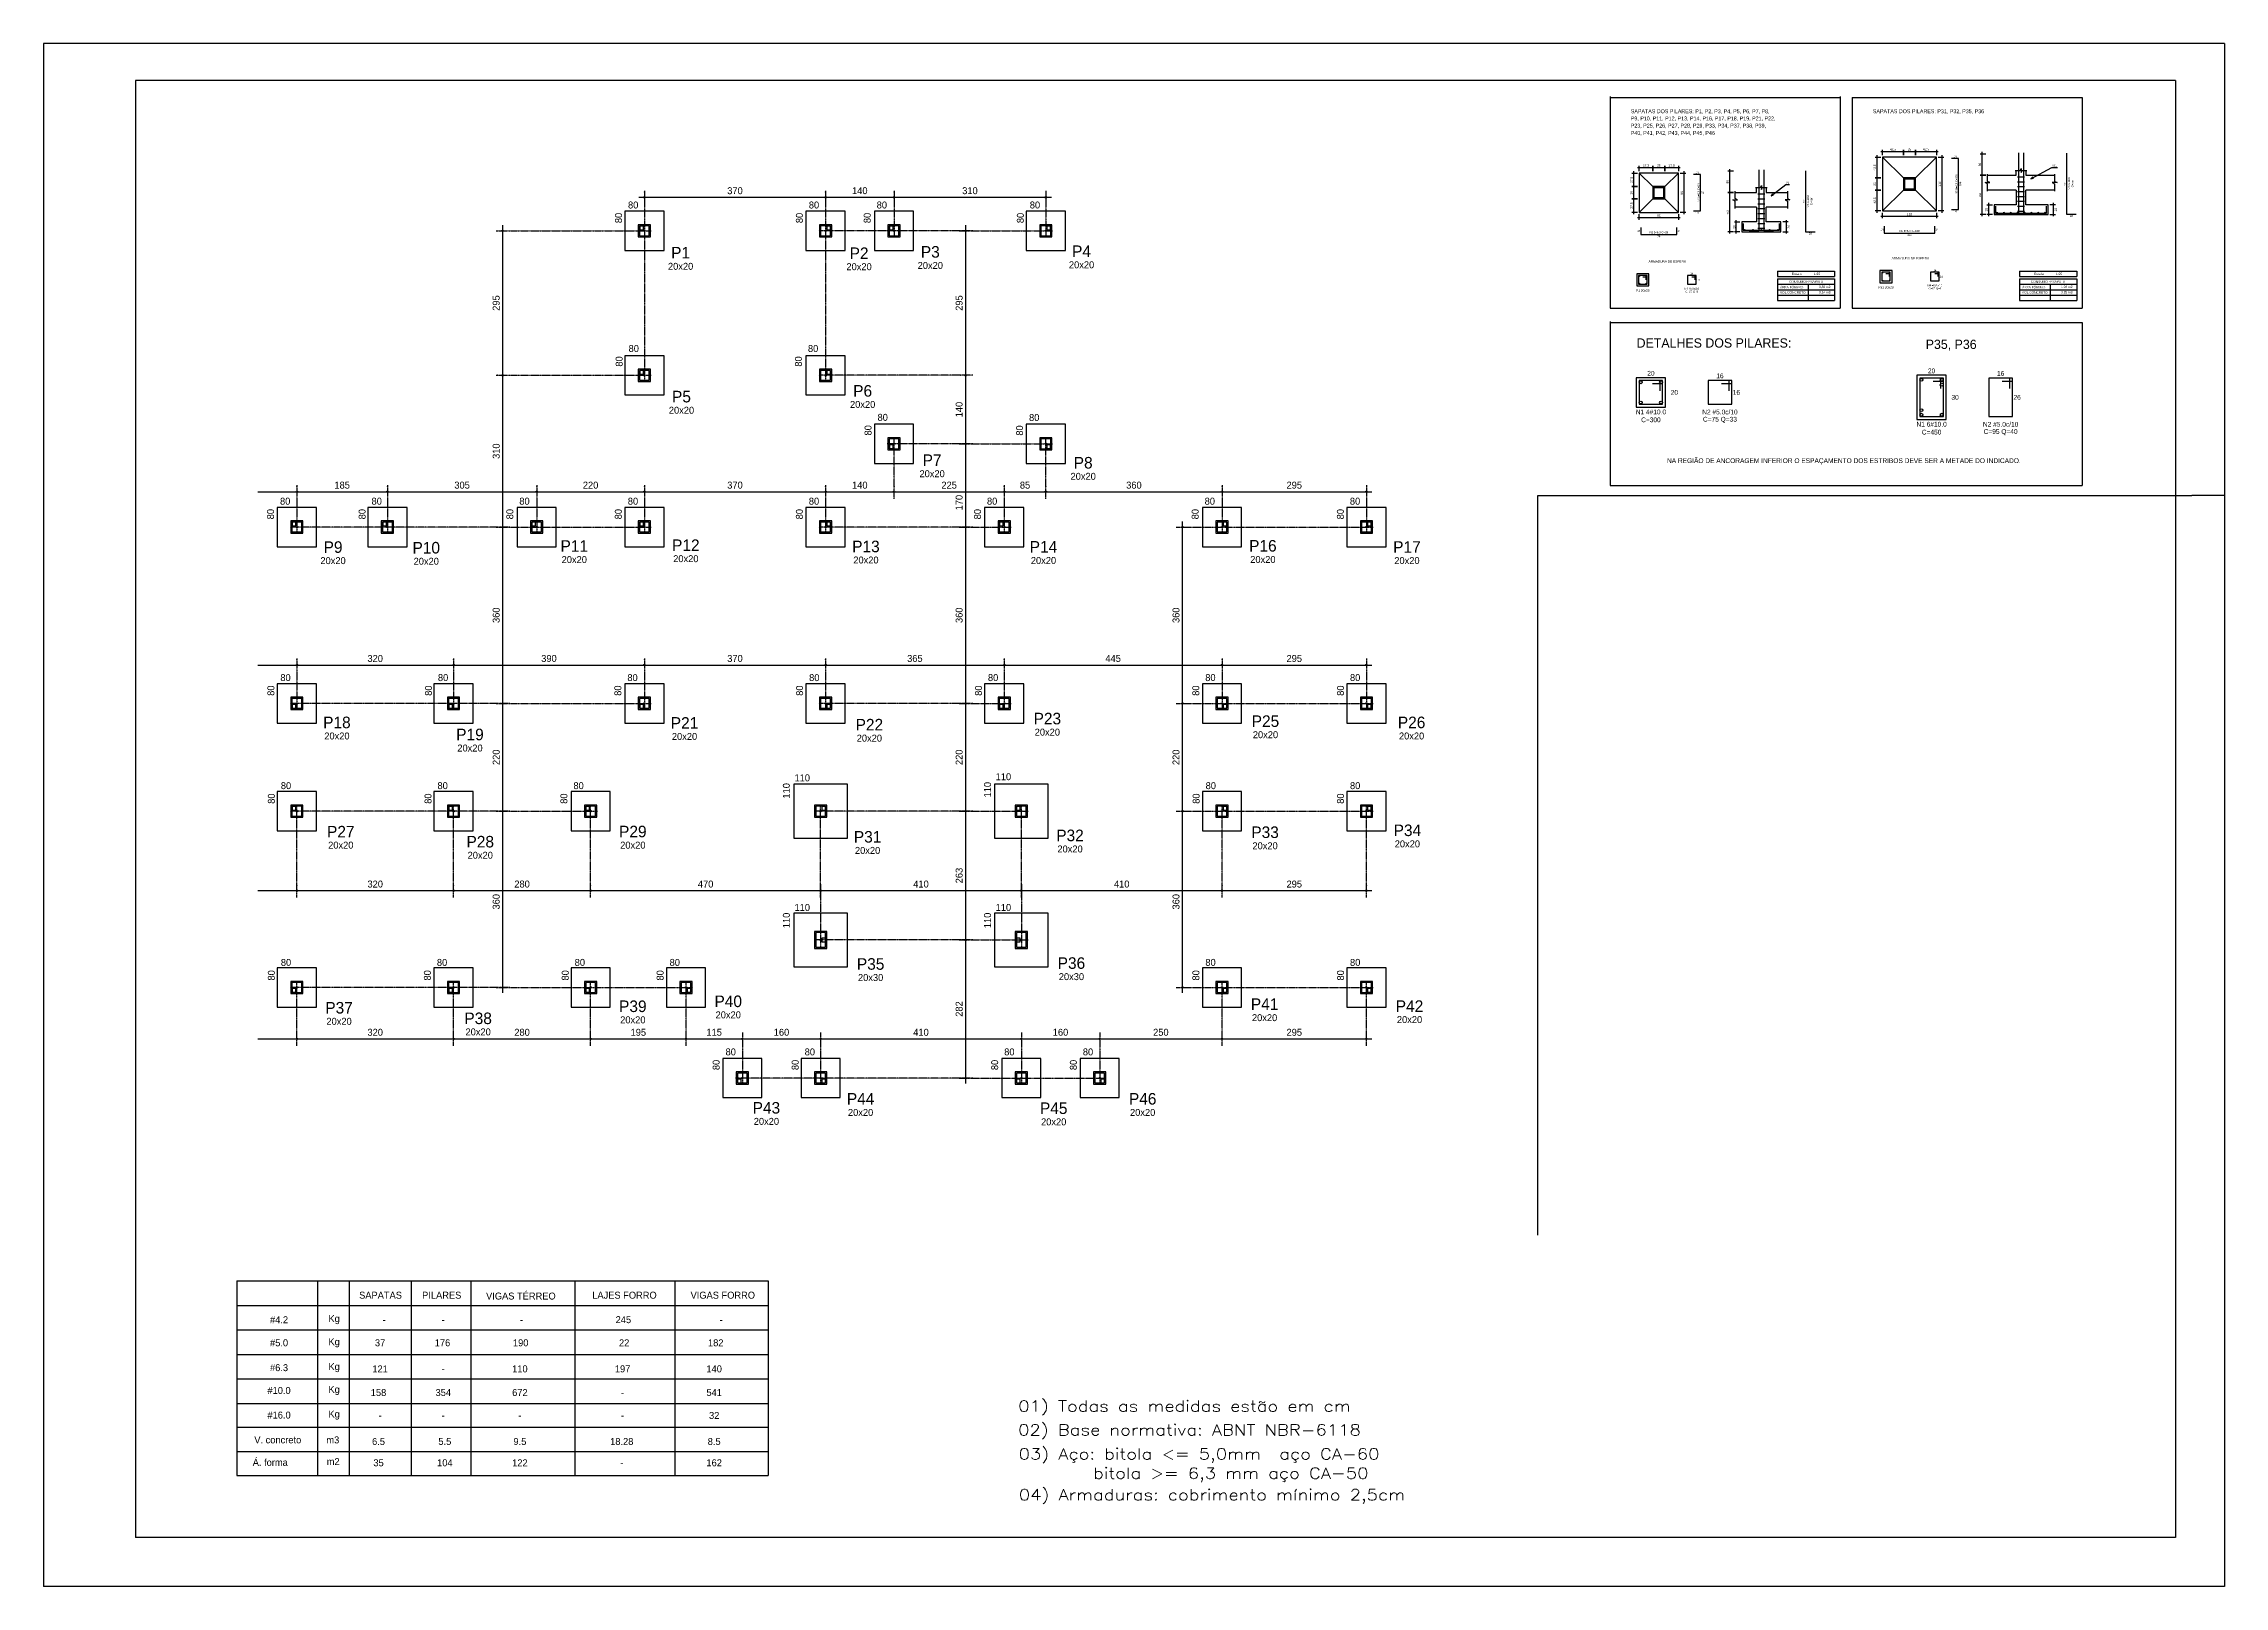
# Model space of a CAD drawing. Extents: x -8959 to 10104, y 7473 to 11928.
# Drawn here: x 5649 to 10104, y 7473 to 10623 of the extents above; entities that cross this region are included whole.
import ezdxf
from ezdxf.enums import TextEntityAlignment as Align

# ---------------------------------------------------------------- set-up
doc = ezdxf.new("R2010")
doc.units = 0
doc.header["$LTSCALE"] = 10
doc.header["$MEASUREMENT"] = 0
doc.linetypes.add('LT0', pattern=[0])
doc.linetypes.add('LT3', pattern=[0.264, 0.12, -0.048, 0.048, -0.048])
for name, color, linetype in [('COT-L', 1, 'LT0'), ('COT-T', 1, 'LT0'), ('FER-L', 7, 'LT0'), ('FER-T', 2, 'LT0'), ('FUN-T', 8, 'LT0'), ('LJP-T', 8, 'LT0'), ('PIL-L', 2, 'LT0'), ('PIL-T', 4, 'LT0'), ('SELO03', 7, 'Continuous'), ('VIG-L', 7, 'LT0'), ('VIG-T', 8, 'LT0')]:
    doc.layers.add(name, color=color, linetype=linetype)
doc.styles.add('ROMANS', font='ROMANS.shx', dxfattribs={"width": 1.2, "height": 10})

msp = doc.modelspace()

# ---------------------------------------------------------------- texts
at = {"layer": 'COT-L'}
for s, p in [('20', (8932.9, 9950.4)), ('20', (9506.3, 9955.3)), ('20', (8980.9, 9911.4)), ('30', (9554.3, 9901.3))]:
    msp.add_text(s, height=9.72, dxfattribs=at).set_placement(p, align=Align.MIDDLE)
at = {"layer": 'COT-T'}
for s, height, p in [('42.5', 4.72, (9427.4, 10407.6)), ('25', 4.72, (9461.2, 10407.6)), ('42.5', 4.72, (9494.9, 10407.6)), ('27.5', 4.72, (8922.9, 10374.8)), ('25', 4.72, (8949.1, 10374.8)), ('27.5', 4.72, (8975.4, 10374.8)), ('370', 14.18, (7061.8, 10323.2)), ('140', 14.18, (7316.8, 10323.2)), ('310', 14.18, (7541.8, 10323.2)), ('80', 4.72, (8949.1, 10272.3)), ('110', 4.72, (9461.2, 10275.1)), ('185', 14.18, (6259.3, 9722)), ('305', 14.18, (6504.3, 9722)), ('220', 14.18, (6766.8, 9722)), ('370', 14.18, (7061.8, 9722)), ('140', 14.18, (7316.8, 9722)), ('225', 14.18, (7499.3, 9722)), ('85', 14.18, (7654.3, 9722)), ('360', 14.18, (7876.8, 9722)), ('295', 14.18, (8204.3, 9722)), ('320', 14.18, (6326.8, 9368.1)), ('390', 14.18, (6681.8, 9368.1)), ('370', 14.18, (7061.8, 9368.1)), ('365', 14.18, (7429.3, 9368.1)), ('445', 14.18, (7834.3, 9368.1)), ('295', 14.18, (8204.3, 9368.1)), ('320', 14.18, (6326.8, 8907.5)), ('280', 14.18, (6626.8, 8907.5)), ('470', 14.18, (7001.8, 8907.5)), ('410', 14.18, (7441.8, 8907.5)), ('410', 14.18, (7851.8, 8907.5)), ('295', 14.18, (8204.3, 8907.5)), ('320', 14.18, (6326.8, 8604.8)), ('280', 14.18, (6626.8, 8604.8)), ('195', 14.18, (6864.3, 8604.8)), ('115', 14.18, (7019.3, 8604.8)), ('160', 14.18, (7156.8, 8604.8)), ('410', 14.18, (7441.8, 8604.8)), ('160', 14.18, (7726.8, 8604.8)), ('250', 14.18, (7931.8, 8604.8)), ('295', 14.18, (8204.3, 8604.8))]:
    msp.add_text(s, height=height, dxfattribs=at).set_placement(p, align=Align.MIDDLE)
for s, height, p in [('27.5', 4.72, (8893.4, 10345.3)), ('80', 4.72, (9089.3, 10341.5)), ('42.5', 4.72, (9390.4, 10370.6)), ('25', 4.72, (9390.4, 10336.8)), ('110', 4.72, (9522.9, 10336.8)), ('80', 4.72, (9604.9, 10376.6)), ('25', 4.72, (8893.4, 10319)), ('27.5', 4.72, (8893.4, 10292.8)), ('80', 4.72, (8995.9, 10319)), ('42.5', 4.72, (9390.4, 10303.1)), ('var', 4.72, (9604.9, 10314.6)), ('var', 4.72, (9089.3, 10279.5)), ('20', 4.72, (9102.8, 10249.5)), ('20', 4.72, (9214.3, 10249.5)), ('20', 4.72, (9618.4, 10284.6)), ('20', 4.72, (9759.9, 10284.6)), ('295', 14.18, (6573.9, 10093.8)), ('295', 14.18, (7519.6, 10093.8)), ('140', 14.18, (7519.6, 9876.3)), ('310', 14.18, (6573.9, 9791.3)), ('170', 14.18, (7519.6, 9686.3)), ('360', 14.18, (6573.9, 9456.3)), ('360', 14.18, (7519.6, 9456.3)), ('360', 14.18, (7962.7, 9456.3)), ('220', 14.18, (6573.9, 9166.3)), ('220', 14.18, (7519.6, 9166.3)), ('220', 14.18, (7962.7, 9166.3)), ('263', 14.18, (7519.6, 8924.8)), ('360', 14.18, (6573.9, 8871.3)), ('360', 14.18, (7962.7, 8871.3)), ('282', 14.18, (7519.6, 8652.3))]:
    msp.add_text(s, height=height, rotation=90, dxfattribs=at).set_placement(p, align=Align.MIDDLE)
at = {"layer": 'FER-L'}
for s, height, p in [('14', 4.05, (9554.2, 10392.9)), ('14', 4.05, (9027.1, 10360.1)), ('74', 4.05, (9038.2, 10319)), ('14', 4.05, (9027.1, 10278)), ('14', 4.05, (9554.2, 10280.8)), ('N1 5#6.3 C=99', 4.05, (8949.1, 10238.1)), ('74', 4.05, (8949.1, 10230)), ('14', 4.05, (8990.2, 10241)), ('N1 8#6.3 C=129', 4.05, (9461.2, 10240.9)), ('104', 4.05, (9461.2, 10232.8)), ('14', 4.05, (9517.2, 10243.8)), ('14', 4.05, (9513, 10160.5)), ('N4 #5.0c/10', 4.05, (9016.4, 10123.4)), ('C=67 Q=8', 4.05, (9016.4, 10116.6)), ('14', 4.05, (9016.4, 10154)), ('14', 4.05, (9029.2, 10141.2)), ('N4 #5.0c/10', 4.05, (9513, 10129.8)), ('C=67 Q=8', 4.05, (9513, 10123.1)), ('14', 4.05, (9525.8, 10147.7)), ('16', 9.72, (9073.9, 9945.1)), ('16', 9.72, (9647.3, 9950)), ('16', 9.72, (9107.6, 9911.4)), ('26', 9.72, (9681, 9901.3)), ('N1 4#10.0', 9.72, (8932.9, 9871.5)), ('C=300', 9.72, (8932.9, 9855.3)), ('N2 #5.0c/10', 9.72, (9073.9, 9871.5)), ('C=75 Q=33', 9.72, (9073.9, 9855.3)), ('N1 6#10.0', 9.72, (9506.3, 9846.4)), ('N2 #5.0c/10', 9.72, (9647.3, 9846.4)), ('C=450', 9.72, (9506.3, 9830.2)), ('C=95 Q=40', 9.72, (9647.3, 9830.2))]:
    msp.add_text(s, height=height, dxfattribs=at).set_placement(p, align=Align.MIDDLE)
for s, rotation, p in [('N2 5#6.3 C=99', 90, (9030.1, 10319)), ('N2 8#6.3 C=129', 90, (9557.1, 10336.8)), ('104', 90, (9565.2, 10336.8)), ('var', 90, (9777.7, 10337.6)), ('N3 4#10.0', 90, (9787.1, 10337.6)), ('C=var', 90, (9793.9, 10337.6)), ('var', 90, (9244.5, 10301.5)), ('N3 4#10.0', 90, (9253.9, 10301.5)), ('C=var', 90, (9260.6, 10301.5)), ('20', 0, (9791.7, 10271.6)), ('14', 0, (8908.1, 10241)), ('20', 0, (9258.5, 10235.5)), ('14', 0, (9405.1, 10243.8))]:
    msp.add_text(s, height=4.05, rotation=rotation, dxfattribs=at).set_placement(p, align=Align.MIDDLE)
at = {"layer": 'PIL-L'}
for s, height, p in [('SAPATAS DOS PILARES: P1, P2, P3, P4, P5, P6, P7, P8,', 7.875, (8891.8, 10481.4)), ('P9, P10, P11, P12, P13, P14, P16, P17, P18, P19, P21, P22,', 7.875, (8891.8, 10466.8)), ('SAPATAS DOS PILARES: P31, P32, P35, P36', 7.875, (9386.3, 10481.4)), ('P23, P25, P26, P27, P28, P29, P33, P34, P37, P38, P39,', 7.875, (8891.8, 10452.1)), ('P40, P41, P42, P43, P44, P45, P46', 7.875, (8891.8, 10437.1)), ('DETALHES DOS PILARES:', 18.9, (8903.7, 10002.8))]:
    msp.add_text(s, height=height, dxfattribs=at).set_placement(p)
for s, height, p in [('P1', 23.62, (6950.7, 10196.6)), ('P2', 23.62, (7315.3, 10195.7)), ('P3', 23.62, (7460.8, 10198.3)), ('P4', 23.62, (7769.8, 10199.6)), ('20x20', 14.18, (6950.7, 10168.8)), ('20x20', 14.18, (7315.3, 10168)), ('20x20', 14.18, (7460.8, 10170.6)), ('20x20', 14.18, (7769.8, 10171.9)), ('ARMADURA DE ESPERA', 4.725, (8966.4, 10178.7)), ('ARMADURA DE ESPERA', 4.725, (9463, 10185.2)), ('P1 20x20', 4.72, (8916.4, 10119.4)), ('ÁREA FÔRMAS', 4.725, (9220.5, 10126.5)), ('VOL.CONCRETO', 4.725, (9222.7, 10115.5)), ('CONSUMO P/ SAPATA', 4.725, (9249.7, 10137.5)), ('Escala              1:25', 4.725, (9249.7, 10153.5)), ('0,80 m2', 4.72, (9288, 10126.5)), ('0,14 m3', 4.72, (9288, 10115.5)), ('P31 20x20', 4.72, (9413, 10125.8)), ('ÁREA FÔRMAS', 4.725, (9715, 10126.5)), ('VOL.CONCRETO', 4.725, (9717.2, 10115.5)), ('CONSUMO P/ SAPATA', 4.725, (9744.2, 10137.5)), ('Escala              1:25', 4.725, (9744.2, 10153.5)), ('0,25 m3', 4.72, (9782.5, 10115.5)), ('1,04 m2', 4.72, (9782.5, 10126.5)), ('P35, P36', 18.9, (9546.3, 10007.9)), ('P5', 23.62, (6952.5, 9902.6)), ('20x20', 14.18, (7322.6, 9886.8)), ('P6', 23.62, (7322.6, 9914.5)), ('20x20', 14.18, (6952.5, 9874.9)), ('P7', 23.62, (7464.5, 9773)), ('P8', 23.62, (7773.1, 9767.7)), ('20x20', 14.18, (7464.5, 9745.3)), ('20x20', 14.18, (7773.1, 9740)), ('P9', 23.62, (6240.7, 9595.5)), ('P10', 23.62, (6431.1, 9594.2)), ('P11', 23.62, (6733.5, 9597.7)), ('P12', 23.62, (6961.4, 9599.5)), ('20x20', 14.18, (6961.4, 9571.8)), ('P13', 23.62, (7329.3, 9596.8)), ('P14', 23.62, (7692, 9596)), ('P16', 23.62, (8140.2, 9598.1)), ('P17', 23.62, (8434.5, 9595.7)), ('20x20', 14.18, (6240.7, 9567.8)), ('20x20', 14.18, (6431.1, 9566.5)), ('20x20', 14.18, (6733.5, 9570)), ('20x20', 14.18, (7329.3, 9569.1)), ('20x20', 14.18, (7692, 9568.2)), ('20x20', 14.18, (8140.2, 9570.3)), ('20x20', 14.18, (8434.5, 9567.9)), ('P18', 23.62, (6248.6, 9237.5)), ('P19', 23.62, (6520.4, 9212.9)), ('P21', 23.62, (6958.7, 9236.6)), ('P22', 23.62, (7336.3, 9233.1)), ('P23', 23.62, (7699.9, 9245.4)), ('20x20', 14.18, (7699.9, 9217.7)), ('P25', 23.62, (8145.5, 9240.1)), ('P26', 23.62, (8444, 9237.5)), ('20x20', 14.18, (6248.6, 9209.8)), ('20x20', 14.18, (6520.4, 9185.2)), ('20x20', 14.18, (6958.7, 9208.9)), ('20x20', 14.18, (7336.3, 9205.4)), ('20x20', 14.18, (8145.5, 9212.4)), ('20x20', 14.18, (8444, 9209.8)), ('P27', 23.62, (6256.5, 9014.6)), ('P28', 23.62, (6541.4, 8994)), ('P29', 23.62, (6853.1, 9014.7)), ('P31', 23.62, (7332.7, 9003.9)), ('P32', 23.62, (7746.2, 9006.8)), ('P33', 23.62, (8144.7, 9013.3)), ('P34', 23.62, (8435.4, 9017.2)), ('20x20', 14.18, (6256.5, 8986.9)), ('20x20', 14.18, (6541.4, 8966.3)), ('20x20', 14.18, (6853.1, 8986.9)), ('20x20', 14.18, (7332.7, 8976.2)), ('20x20', 14.18, (7746.2, 8979.1)), ('20x20', 14.18, (8144.7, 8985.6)), ('20x20', 14.18, (8435.4, 8989.5)), ('P35', 23.62, (7338.9, 8744.3)), ('P36', 23.62, (7749.1, 8746.1)), ('20x30', 14.18, (7338.9, 8716.6)), ('20x30', 14.18, (7749.1, 8718.4)), ('P37', 23.62, (6253, 8654.9)), ('P38', 23.62, (6537.1, 8633.3)), ('P39', 23.62, (6853.1, 8657.9)), ('P40', 23.62, (7048, 8668.1)), ('20x20', 14.18, (7048, 8640.4)), ('P41', 23.62, (8143.7, 8662.3)), ('P42', 23.62, (8439.8, 8658.4)), ('20x20', 14.18, (6253, 8627.2)), ('20x20', 14.18, (6537.1, 8605.6)), ('20x20', 14.18, (6853.1, 8630.2)), ('20x20', 14.18, (8143.7, 8634.6)), ('20x20', 14.18, (8439.8, 8630.7)), ('P44', 23.62, (7318.4, 8469)), ('P46', 23.62, (7894.6, 8469)), ('P43', 23.62, (7126, 8450.6)), ('20x20', 14.18, (7126, 8422.9)), ('20x20', 14.18, (7318.4, 8441.2)), ('P45', 23.62, (7712.9, 8449.6)), ('20x20', 14.18, (7712.9, 8421.9)), ('20x20', 14.18, (7894.6, 8441.2))]:
    msp.add_text(s, height=height, dxfattribs=at).set_placement(p, align=Align.MIDDLE)
at = {"layer": 'PIL-T'}
for s, p in [('V1', (9212, 10339.5)), ('V11', (9757.6, 10374.6))]:
    msp.add_text(s, height=4.05, dxfattribs=at).set_placement(p, align=Align.MIDDLE)
at = {"layer": 'SELO03', "style": 'ROMANS', "width": 1.2}
for s, p in [('01) Todas as medidas estão em cm', (7640.5, 7830.3)), ('02) Base normativa: ABNT NBR-6118', (7640.3, 7781.7)), ('03) Aço: bitola <= 5,0mm  aço CA-60 ', (7641.3, 7732.6)), ('        bitola >= 6,3 mm aço CA-50', (7632.5, 7693.3)), ('04) Armaduras: cobrimento mínimo 2,5cm', (7641.7, 7649.2))]:
    msp.add_text(s, height=22.5, dxfattribs=at).set_placement(p)
at = {"layer": 'VIG-L'}
for s, height, p in [('80', 14.18, (6853.8, 10294)), ('80', 14.18, (7223.2, 10294)), ('80', 14.18, (7361.8, 10294)), ('80', 14.18, (7674.6, 10294)), ('80', 14.18, (6855, 10001)), ('80', 14.18, (7221.4, 10001)), ('80', 14.18, (7363.6, 9860.4)), ('80', 14.18, (7673.1, 9860.1)), ('NA REGIÃO DE ANCORAGEM INFERIOR O ESPAÇAMENTO DOS ESTRIBOS DEVE SER A METADE DO INDICADO.', 9.72, (9327.1, 9771.8)), ('80', 14.18, (6142.9, 9689.2)), ('80', 14.18, (6329.9, 9689.2)), ('80', 14.18, (6631.8, 9689.2)), ('80', 14.18, (6853.4, 9689.2)), ('80', 14.18, (7223.2, 9689.2)), ('80', 14.18, (7587.1, 9689.2)), ('80', 14.18, (8031.8, 9689.2)), ('80', 14.18, (8328.5, 9689.2)), ('80', 14.18, (6143.6, 9329)), ('80', 14.18, (6465.5, 9329)), ('80', 14.18, (6852.5, 9329)), ('80', 14.18, (7223.8, 9329)), ('80', 14.18, (7589.1, 9329)), ('80', 14.18, (8033, 9329)), ('80', 14.18, (8328.7, 9329)), ('110', 14.18, (7610.1, 9126.6)), ('80', 14.18, (6144.6, 9108.4)), ('80', 14.18, (6464.6, 9108.4)), ('80', 14.18, (6742.3, 9108.4)), ('110', 14.18, (7199.2, 9124.3)), ('80', 14.18, (8033.8, 9108.4)), ('80', 14.18, (8328.7, 9108.4)), ('110', 14.18, (7199.2, 8859.7)), ('110', 14.18, (7610.1, 8859.7)), ('80', 14.18, (6144.6, 8747.5)), ('80', 14.18, (6463.4, 8747.5)), ('80', 14.18, (6744.9, 8747.5)), ('80', 14.18, (6938.8, 8747.5)), ('80', 14.18, (8033.3, 8747.5)), ('80', 14.18, (8328.8, 8747.5)), ('80', 14.18, (7053.1, 8564.7)), ('80', 14.18, (7214.7, 8564.7)), ('80', 14.18, (7622.3, 8564.7)), ('80', 14.18, (7783, 8564.7)), ('SAPATAS', 14.18, (6337.7, 8068)), ('PILARES', 14.18, (6462.7, 8068)), ('VIGAS TÉRREO', 14.175, (6624.4, 8068)), ('LAJES FORRO', 14.175, (6836, 8068)), ('VIGAS FORRO', 14.175, (7036.9, 8068)), ('#4.2', 14.18, (6130.4, 8018)), ('Kg', 14.18, (6242.9, 8018)), ('245', 14.18, (6833.8, 8018)), ('#5.0', 14.18, (6130.4, 7970.8)), ('Kg', 14.18, (6242.9, 7970.8)), ('37', 14.18, (6336.8, 7970.8)), ('-', 14.2, (6344.9, 8018)), ('176', 14.18, (6464.3, 7970.8)), ('-', 14.2, (6465.9, 8018)), ('190', 14.18, (6624, 7970.8)), ('-', 14.2, (6625.6, 8018)), ('22', 14.18, (6835.4, 7970.8)), ('182', 14.18, (7022.5, 7970.8)), ('-', 14.2, (7033.8, 8018)), ('#6.3', 14.18, (6130.4, 7920)), ('Kg', 14.18, (6242.9, 7920)), ('121', 14.18, (6336.8, 7917.6)), ('-', 14.2, (6465.9, 7917.6)), ('110', 14.18, (6622.4, 7917.6)), ('197', 14.18, (6832.2, 7917.6)), ('140', 14.18, (7019.3, 7917.6)), ('#10.0', 14.18, (6130.4, 7873.5)), ('Kg', 14.18, (6242.9, 7873.5)), ('158', 14.18, (6333.6, 7869.2)), ('354', 14.18, (6465.9, 7869.2)), ('672', 14.18, (6622.4, 7869.2)), ('-', 14.2, (6832.2, 7869.2)), ('541', 14.18, (7019.3, 7869.2)), ('#16.0', 14.18, (6130.4, 7823.2)), ('Kg', 14.18, (6242.9, 7823.2)), ('-', 14.2, (6336.8, 7822.5)), ('-', 14.2, (6465.9, 7822.5)), ('-', 14.2, (6622.4, 7822.5)), ('-', 14.2, (6832.2, 7822.5)), ('32', 14.18, (7019.3, 7822.5)), ('V. concreto', 14.175, (6127.8, 7772.5)), ('m3', 14.18, (6240.2, 7772.5)), ('6.5', 14.18, (6333.6, 7769.3)), ('5.5', 14.18, (6469.1, 7769.3)), ('9.5', 14.18, (6622.4, 7769.3)), ('18.28', 14.18, (6830.5, 7769.3)), ('8.5', 14.18, (7019.3, 7769.3)), ('Á. forma', 14.18, (6112.4, 7728.3)), ('m2', 14.18, (6241, 7728.3)), ('35', 14.18, (6333.6, 7725.8)), ('104', 14.18, (6469.1, 7725.8)), ('122', 14.18, (6622.4, 7725.8)), ('-', 14.2, (6830.5, 7725.8)), ('162', 14.18, (7019.3, 7725.8))]:
    msp.add_text(s, height=height, dxfattribs=at).set_placement(p, align=Align.MIDDLE)
for s, p in [('80', (6823.9, 10267.5)), ('80', (7193.3, 10267.5)), ('80', (7331.9, 10267.5)), ('80', (7644.7, 10267.5)), ('80', (6825.1, 9974.5)), ('80', (7191.4, 9974.5)), ('80', (7333.6, 9833.9)), ('80', (7643.1, 9833.6)), ('80', (6112.9, 9662.7)), ('80', (6300, 9662.7)), ('80', (6601.8, 9662.7)), ('80', (6823.4, 9662.7)), ('80', (7193.3, 9662.7)), ('80', (7557.1, 9662.7)), ('80', (8001.8, 9662.7)), ('80', (8298.5, 9662.7)), ('80', (6113.7, 9302.4)), ('80', (6435.5, 9302.4)), ('80', (6822.5, 9302.4)), ('80', (7193.8, 9302.4)), ('80', (7559.1, 9302.4)), ('80', (8003.1, 9302.4)), ('80', (8298.7, 9302.4)), ('80', (6114.6, 9081.9)), ('80', (6434.7, 9081.9)), ('80', (6712.3, 9081.9)), ('110', (7166.7, 9097.8)), ('110', (7577.6, 9100.1)), ('80', (8003.8, 9081.9)), ('80', (8298.7, 9081.9)), ('110', (7166.7, 8833.2)), ('110', (7577.6, 8833.2)), ('80', (6114.6, 8721)), ('80', (6433.4, 8721)), ('80', (6715, 8721)), ('80', (6908.8, 8721)), ('80', (8003.3, 8721)), ('80', (8298.8, 8721)), ('80', (7023.2, 8538.1)), ('80', (7184.7, 8538.1)), ('80', (7592.3, 8538.1)), ('80', (7753, 8538.1))]:
    msp.add_text(s, height=14.18, rotation=90, dxfattribs=at).set_placement(p, align=Align.MIDDLE)

# ---------------------------------------------------------------- linework, layer by layer
at = {"layer": 'COT-T', "linetype": 'LT0'}
for p, q in [((9391.2, 10391.8), (9402.4, 10391.8)), ((9394.9, 10370.6), (9394.9, 10395.6)), ((9402.4, 10403.1), (9427.4, 10403.1)), ((9406.2, 10395.6), (9406.2, 10406.8)), ((9427.4, 10403.1), (9452.4, 10403.1)), ((9444.9, 10403.1), (9461.2, 10403.1)), ((9448.7, 10406.8), (9448.7, 10395.6)), ((9448.7, 10395.6), (9448.7, 10406.8)), ((9461.2, 10403.1), (9477.4, 10403.1)), ((9469.9, 10403.1), (9494.9, 10403.1)), ((9473.7, 10406.8), (9473.7, 10395.6)), ((9473.7, 10395.6), (9473.7, 10406.8)), ((9494.9, 10403.1), (9519.9, 10403.1)), ((9516.2, 10406.8), (9516.2, 10395.6)), ((9519.9, 10391.8), (9531.2, 10391.8)), ((9527.4, 10395.6), (9527.4, 10336.8)), ((9605.6, 10398.6), (9616.9, 10398.6)), ((9609.4, 10376.6), (9609.4, 10402.4)), ((8894.1, 10359), (8905.4, 10359)), ((8897.9, 10345.3), (8897.9, 10362.8)), ((8897.9, 10327.8), (8897.9, 10345.3)), ((8905.4, 10370.3), (8922.9, 10370.3)), ((8909.1, 10362.8), (8909.1, 10374)), ((8922.9, 10370.3), (8940.4, 10370.3)), ((8932.9, 10370.3), (8949.1, 10370.3)), ((8936.6, 10374), (8936.6, 10362.8)), ((8936.6, 10362.8), (8936.6, 10374)), ((8949.1, 10370.3), (8965.4, 10370.3)), ((8957.9, 10370.3), (8975.4, 10370.3)), ((8961.6, 10374), (8961.6, 10362.8)), ((8961.6, 10362.8), (8961.6, 10374)), ((8975.4, 10370.3), (8992.9, 10370.3)), ((8989.1, 10374), (8989.1, 10362.8)), ((8992.9, 10359), (9004.1, 10359)), ((9000.4, 10362.8), (9000.4, 10319)), ((9090, 10363.5), (9101.3, 10363.5)), ((9093.8, 10341.5), (9093.8, 10367.3)), ((9093.8, 10315.8), (9093.8, 10341.5)), ((9391.2, 10349.3), (9402.4, 10349.3)), ((9402.4, 10349.3), (9391.2, 10349.3)), ((9394.9, 10345.6), (9394.9, 10370.6)), ((9394.9, 10336.8), (9394.9, 10353.1)), ((9394.9, 10320.6), (9394.9, 10336.8)), ((9527.4, 10336.8), (9527.4, 10278.1)), ((9616.9, 10354.6), (9605.6, 10354.6)), ((9605.6, 10354.6), (9616.9, 10354.6)), ((9609.4, 10350.9), (9609.4, 10376.6)), ((9609.4, 10314.6), (9609.4, 10358.4)), ((6865.6, 10309.7), (7061.8, 10309.7)), ((6876.8, 10320.5), (6876.8, 10321)), ((6876.8, 10321), (6876.8, 10320.5)), ((7061.8, 10309.7), (7258.1, 10309.7)), ((7235.6, 10309.7), (7316.8, 10309.7)), ((7246.8, 10320.5), (7246.8, 10321)), ((7246.8, 10321), (7246.8, 10320.5)), ((7316.8, 10309.7), (7398.1, 10309.7)), ((7375.6, 10309.7), (7541.8, 10309.7)), ((7386.8, 10320.5), (7386.8, 10321)), ((7386.8, 10321), (7386.8, 10320.5)), ((7541.8, 10309.7), (7708.1, 10309.7)), ((7696.8, 10321), (7696.8, 10320.5)), ((8894.1, 10331.5), (8905.4, 10331.5)), ((8905.4, 10331.5), (8894.1, 10331.5)), ((8894.1, 10306.5), (8905.4, 10306.5)), ((8905.4, 10306.5), (8894.1, 10306.5)), ((8897.9, 10319), (8897.9, 10335.3)), ((8897.9, 10302.8), (8897.9, 10319)), ((8897.9, 10292.8), (8897.9, 10310.3)), ((8897.9, 10275.3), (8897.9, 10292.8)), ((9000.4, 10319), (9000.4, 10275.3)), ((9101.3, 10319.5), (9090, 10319.5)), ((9090, 10319.5), (9101.3, 10319.5)), ((9093.8, 10279.5), (9093.8, 10323.3)), ((9391.2, 10324.3), (9402.4, 10324.3)), ((9402.4, 10324.3), (9391.2, 10324.3)), ((9394.9, 10303.1), (9394.9, 10328.1)), ((9394.9, 10278.1), (9394.9, 10303.1)), ((9609.4, 10270.9), (9609.4, 10314.6)), ((9619.1, 10294.6), (9630.4, 10294.6)), ((9622.9, 10284.6), (9622.9, 10298.4)), ((9759.1, 10294.6), (9747.9, 10294.6)), ((9755.4, 10284.6), (9755.4, 10298.4)), ((6587.4, 10093.8), (6587.4, 10252.6)), ((7533.1, 10093.8), (7533.1, 10252.6)), ((8905.4, 10279), (8894.1, 10279)), ((8949.1, 10267.8), (8905.4, 10267.8)), ((8909.1, 10264), (8909.1, 10275.3)), ((8992.9, 10267.8), (8949.1, 10267.8)), ((8989.1, 10275.3), (8989.1, 10264)), ((9004.1, 10279), (8992.9, 10279)), ((9093.8, 10235.8), (9093.8, 10279.5)), ((9103.5, 10259.5), (9114.8, 10259.5)), ((9107.3, 10249.5), (9107.3, 10263.3)), ((9107.3, 10235.8), (9107.3, 10249.5)), ((9213.5, 10259.5), (9202.3, 10259.5)), ((9209.8, 10249.5), (9209.8, 10263.3)), ((9209.8, 10235.8), (9209.8, 10249.5)), ((9402.4, 10281.8), (9391.2, 10281.8)), ((9461.2, 10270.6), (9402.4, 10270.6)), ((9406.2, 10266.8), (9406.2, 10278.1)), ((9519.9, 10270.6), (9461.2, 10270.6)), ((9516.2, 10278.1), (9516.2, 10266.8)), ((9531.2, 10281.8), (9519.9, 10281.8)), ((9616.9, 10274.6), (9605.6, 10274.6)), ((9630.4, 10274.6), (9619.1, 10274.6)), ((9622.9, 10270.9), (9622.9, 10284.6)), ((9747.9, 10274.6), (9759.1, 10274.6)), ((9755.4, 10270.9), (9755.4, 10284.6)), ((6576.2, 10241.3), (6576.7, 10241.3)), ((7521.9, 10241.3), (7522.4, 10241.3)), ((9101.3, 10239.5), (9090, 10239.5)), ((9114.8, 10239.5), (9103.5, 10239.5)), ((9202.3, 10239.5), (9213.5, 10239.5)), ((6587.4, 9935.1), (6587.4, 10093.8)), ((7533.1, 9935.1), (7533.1, 10093.8)), ((6576.7, 9946.3), (6576.2, 9946.3)), ((6576.2, 9946.3), (6576.7, 9946.3)), ((6587.4, 9791.3), (6587.4, 9957.6)), ((7522.4, 9946.3), (7521.9, 9946.3)), ((7521.9, 9946.3), (7522.4, 9946.3)), ((7533.1, 9876.3), (7533.1, 9957.6)), ((7533.1, 9795.1), (7533.1, 9876.3)), ((7522.4, 9806.3), (7521.9, 9806.3)), ((7521.9, 9806.3), (7522.4, 9806.3)), ((7533.1, 9686.3), (7533.1, 9817.6)), ((6587.4, 9625.1), (6587.4, 9791.3)), ((6166.8, 9719.2), (6166.8, 9719.7)), ((6166.8, 9719.7), (6166.8, 9719.2)), ((6351.8, 9719.2), (6351.8, 9719.7)), ((6351.8, 9719.7), (6351.8, 9719.2)), ((6656.8, 9719.2), (6656.8, 9719.7)), ((6656.8, 9719.7), (6656.8, 9719.2)), ((6876.8, 9719.2), (6876.8, 9719.7)), ((6876.8, 9719.7), (6876.8, 9719.2)), ((7246.8, 9719.2), (7246.8, 9719.7)), ((7246.8, 9719.7), (7246.8, 9719.2)), ((7386.8, 9719.2), (7386.8, 9719.7)), ((7386.8, 9719.7), (7386.8, 9719.2)), ((7611.8, 9719.2), (7611.8, 9719.7)), ((7611.8, 9719.7), (7611.8, 9719.2)), ((7696.8, 9719.2), (7696.8, 9719.7)), ((7696.8, 9719.7), (7696.8, 9719.2)), ((8056.8, 9719.2), (8056.8, 9719.7)), ((8056.8, 9719.7), (8056.8, 9719.2)), ((8351.8, 9719.7), (8351.8, 9719.2)), ((6086.8, 9708.5), (6178.1, 9708.5)), ((6155.6, 9708.5), (6259.3, 9708.5)), ((6259.3, 9708.5), (6363.1, 9708.5)), ((6340.6, 9708.5), (6504.3, 9708.5)), ((6504.3, 9708.5), (6668.1, 9708.5)), ((6645.6, 9708.5), (6766.8, 9708.5)), ((6766.8, 9708.5), (6888.1, 9708.5)), ((6865.6, 9708.5), (7061.8, 9708.5)), ((7061.8, 9708.5), (7258.1, 9708.5)), ((7235.6, 9708.5), (7316.8, 9708.5)), ((7316.8, 9708.5), (7398.1, 9708.5)), ((7375.6, 9708.5), (7499.3, 9708.5)), ((7499.3, 9708.5), (7623.1, 9708.5)), ((7533.1, 9625.1), (7533.1, 9686.3)), ((7600.6, 9708.5), (7654.3, 9708.5)), ((7654.3, 9708.5), (7708.1, 9708.5)), ((7685.6, 9708.5), (7876.8, 9708.5)), ((7876.8, 9708.5), (8068.1, 9708.5)), ((8045.6, 9708.5), (8204.3, 9708.5)), ((8204.3, 9708.5), (8363.1, 9708.5)), ((6576.7, 9636.3), (6576.2, 9636.3)), ((6576.2, 9636.3), (6576.7, 9636.3)), ((6587.4, 9456.3), (6587.4, 9647.6)), ((7522.4, 9636.3), (7521.9, 9636.3)), ((7521.9, 9636.3), (7522.4, 9636.3)), ((7533.1, 9456.3), (7533.1, 9647.6)), ((7964.9, 9636.3), (7965.4, 9636.3)), ((7976.2, 9456.3), (7976.2, 9647.6)), ((6587.4, 9265.1), (6587.4, 9456.3)), ((7533.1, 9265.1), (7533.1, 9456.3)), ((7976.2, 9265.1), (7976.2, 9456.3)), ((6166.8, 9365.3), (6166.8, 9365.8)), ((6166.8, 9365.8), (6166.8, 9365.3)), ((6486.8, 9365.3), (6486.8, 9365.8)), ((6486.8, 9365.8), (6486.8, 9365.3)), ((6876.8, 9365.3), (6876.8, 9365.8)), ((6876.8, 9365.8), (6876.8, 9365.3)), ((7246.8, 9365.3), (7246.8, 9365.8)), ((7246.8, 9365.8), (7246.8, 9365.3)), ((7611.8, 9365.3), (7611.8, 9365.8)), ((7611.8, 9365.8), (7611.8, 9365.3)), ((8056.8, 9365.3), (8056.8, 9365.8)), ((8056.8, 9365.8), (8056.8, 9365.3)), ((8351.8, 9365.8), (8351.8, 9365.3)), ((6086.8, 9354.6), (6178.1, 9354.6)), ((6155.6, 9354.6), (6326.8, 9354.6)), ((6326.8, 9354.6), (6498.1, 9354.6)), ((6475.6, 9354.6), (6681.8, 9354.6)), ((6681.8, 9354.6), (6888.1, 9354.6)), ((6865.6, 9354.6), (7061.8, 9354.6)), ((7061.8, 9354.6), (7258.1, 9354.6)), ((7235.6, 9354.6), (7429.3, 9354.6)), ((7429.3, 9354.6), (7623.1, 9354.6)), ((7600.6, 9354.6), (7834.3, 9354.6)), ((7834.3, 9354.6), (8068.1, 9354.6)), ((8045.6, 9354.6), (8204.3, 9354.6)), ((8204.3, 9354.6), (8363.1, 9354.6)), ((6576.7, 9276.3), (6576.2, 9276.3)), ((6576.2, 9276.3), (6576.7, 9276.3)), ((6587.4, 9166.3), (6587.4, 9287.6)), ((7522.4, 9276.3), (7521.9, 9276.3)), ((7521.9, 9276.3), (7522.4, 9276.3)), ((7533.1, 9166.3), (7533.1, 9287.6)), ((7965.4, 9276.3), (7964.9, 9276.3)), ((7964.9, 9276.3), (7965.4, 9276.3)), ((7976.2, 9166.3), (7976.2, 9287.6)), ((6587.4, 9045.1), (6587.4, 9166.3)), ((7533.1, 9045.1), (7533.1, 9166.3)), ((7976.2, 9045.1), (7976.2, 9166.3)), ((6576.7, 9056.3), (6576.2, 9056.3)), ((6576.2, 9056.3), (6576.7, 9056.3)), ((6587.4, 8871.3), (6587.4, 9067.6)), ((7522.4, 9056.3), (7521.9, 9056.3)), ((7521.9, 9056.3), (7522.4, 9056.3)), ((7533.1, 8924.8), (7533.1, 9067.6)), ((7965.4, 9056.3), (7964.9, 9056.3)), ((7964.9, 9056.3), (7965.4, 9056.3)), ((7976.2, 8871.3), (7976.2, 9067.6)), ((7533.1, 8782.1), (7533.1, 8924.8)), ((6086.8, 8894), (6178.1, 8894)), ((6155.6, 8894), (6326.8, 8894)), ((6166.8, 8904.8), (6166.8, 8905.3)), ((6166.8, 8905.3), (6166.8, 8904.8)), ((6326.8, 8894), (6498.1, 8894)), ((6475.6, 8894), (6626.8, 8894)), ((6486.8, 8904.8), (6486.8, 8905.3)), ((6486.8, 8905.3), (6486.8, 8904.8)), ((6587.4, 8685.1), (6587.4, 8871.3)), ((6626.8, 8894), (6778.1, 8894)), ((6755.6, 8894), (7001.8, 8894)), ((6766.8, 8904.8), (6766.8, 8905.3)), ((6766.8, 8905.3), (6766.8, 8904.8)), ((7001.8, 8894), (7248.1, 8894)), ((7225.6, 8894), (7441.8, 8894)), ((7236.8, 8904.8), (7236.8, 8905.3)), ((7236.8, 8905.3), (7236.8, 8904.8)), ((7441.8, 8894), (7658.1, 8894)), ((7635.6, 8894), (7851.8, 8894)), ((7646.8, 8904.8), (7646.8, 8905.3)), ((7646.8, 8905.3), (7646.8, 8904.8)), ((7851.8, 8894), (8068.1, 8894)), ((7976.2, 8685.1), (7976.2, 8871.3)), ((8045.6, 8894), (8204.3, 8894)), ((8056.8, 8904.8), (8056.8, 8905.3)), ((8056.8, 8905.3), (8056.8, 8904.8)), ((8204.3, 8894), (8363.1, 8894)), ((8351.8, 8905.3), (8351.8, 8904.8)), ((7522.4, 8793.3), (7521.9, 8793.3)), ((7521.9, 8793.3), (7522.4, 8793.3)), ((7533.1, 8652.3), (7533.1, 8804.6)), ((6576.7, 8696.3), (6576.2, 8696.3)), ((6576.2, 8696.3), (6576.7, 8696.3)), ((7965.4, 8696.3), (7964.9, 8696.3)), ((7964.9, 8696.3), (7965.4, 8696.3)), ((7533.1, 8500.1), (7533.1, 8652.3)), ((6166.8, 8602), (6166.8, 8602.5)), ((6166.8, 8602.5), (6166.8, 8602)), ((6486.8, 8602), (6486.8, 8602.5)), ((6486.8, 8602.5), (6486.8, 8602)), ((6766.8, 8602), (6766.8, 8602.5)), ((6766.8, 8602.5), (6766.8, 8602)), ((6961.8, 8602), (6961.8, 8602.5)), ((6961.8, 8602.5), (6961.8, 8602)), ((7076.8, 8602), (7076.8, 8602.5)), ((7076.8, 8602.5), (7076.8, 8602)), ((7236.8, 8602), (7236.8, 8602.5)), ((7236.8, 8602.5), (7236.8, 8602)), ((7646.8, 8602), (7646.8, 8602.5)), ((7646.8, 8602.5), (7646.8, 8602)), ((7806.8, 8602), (7806.8, 8602.5)), ((7806.8, 8602.5), (7806.8, 8602)), ((8056.8, 8602), (8056.8, 8602.5)), ((8056.8, 8602.5), (8056.8, 8602)), ((8351.8, 8602.5), (8351.8, 8602)), ((6086.8, 8591.3), (6178.1, 8591.3)), ((6155.6, 8591.3), (6326.8, 8591.3)), ((6326.8, 8591.3), (6498.1, 8591.3)), ((6475.6, 8591.3), (6626.8, 8591.3)), ((6626.8, 8591.3), (6778.1, 8591.3)), ((6755.6, 8591.3), (6864.3, 8591.3)), ((6864.3, 8591.3), (6973.1, 8591.3)), ((6950.6, 8591.3), (7019.3, 8591.3)), ((7019.3, 8591.3), (7088.1, 8591.3)), ((7065.6, 8591.3), (7156.8, 8591.3)), ((7156.8, 8591.3), (7248.1, 8591.3)), ((7225.6, 8591.3), (7441.8, 8591.3)), ((7441.8, 8591.3), (7658.1, 8591.3)), ((7635.6, 8591.3), (7726.8, 8591.3)), ((7726.8, 8591.3), (7818.1, 8591.3)), ((7795.6, 8591.3), (7931.8, 8591.3)), ((7931.8, 8591.3), (8068.1, 8591.3)), ((8045.6, 8591.3), (8204.3, 8591.3)), ((8204.3, 8591.3), (8363.1, 8591.3)), ((7522.4, 8511.3), (7521.9, 8511.3)), ((7521.9, 8511.3), (7522.4, 8511.3))]:
    msp.add_line(p, q, dxfattribs=at)
at = {"layer": 'COT-T', "linetype": 'LT3'}
for p, q in [((6876.8, 10323.1), (6876.8, 10227.5)), ((6876.8, 10323.1), (6876.8, 9932.5)), ((7246.8, 10323.1), (7246.8, 10227.5)), ((7246.8, 10323.1), (7246.8, 9932.5)), ((7386.8, 10323.1), (7386.8, 10227.5)), ((7696.8, 10323.1), (7696.8, 10227.5)), ((6574.1, 10241.3), (6890.7, 10241.3)), ((7547.5, 10241.3), (7232.9, 10241.3)), ((7547.5, 10241.3), (7372.9, 10241.3)), ((7519.8, 10241.3), (7710.7, 10241.3)), ((6574.1, 9946.3), (6890.7, 9946.3)), ((7547.5, 9946.3), (7232.9, 9946.3)), ((7547.5, 9806.3), (7372.9, 9806.3)), ((7386.8, 9694.1), (7386.8, 9820.2)), ((7519.8, 9806.3), (7710.7, 9806.3)), ((7696.8, 9694.1), (7696.8, 9820.2)), ((6166.8, 9721.8), (6166.8, 9622.5)), ((6351.8, 9721.8), (6351.8, 9622.5)), ((6656.8, 9721.8), (6656.8, 9622.5)), ((6876.8, 9721.8), (6876.8, 9622.5)), ((7246.8, 9721.8), (7246.8, 9622.5)), ((7611.8, 9721.8), (7611.8, 9622.5)), ((8056.8, 9721.8), (8056.8, 9622.5)), ((8351.8, 9721.8), (8351.8, 9622.5)), ((6601.8, 9636.3), (6152.9, 9636.3)), ((6601.8, 9636.3), (6337.9, 9636.3)), ((6574.1, 9636.3), (6670.7, 9636.3)), ((6574.1, 9636.3), (6890.7, 9636.3)), ((7547.5, 9636.3), (7232.9, 9636.3)), ((7519.8, 9636.3), (7625.7, 9636.3)), ((7962.8, 9636.3), (8070.7, 9636.3)), ((7962.8, 9636.3), (8365.7, 9636.3)), ((6166.8, 9367.9), (6166.8, 9262.5)), ((6486.8, 9367.9), (6486.8, 9262.5)), ((6876.8, 9367.9), (6876.8, 9262.5)), ((7246.8, 9367.9), (7246.8, 9262.5)), ((7611.8, 9367.9), (7611.8, 9262.5)), ((8056.8, 9367.9), (8056.8, 9262.5)), ((8351.8, 9367.9), (8351.8, 9262.5)), ((6601.8, 9276.3), (6152.9, 9276.3)), ((6601.8, 9276.3), (6472.9, 9276.3)), ((6574.1, 9276.3), (6890.7, 9276.3)), ((7547.5, 9276.3), (7232.9, 9276.3)), ((7519.8, 9276.3), (7625.7, 9276.3)), ((7962.8, 9276.3), (8070.7, 9276.3)), ((7962.8, 9276.3), (8365.7, 9276.3)), ((6601.8, 9056.3), (6152.9, 9056.3)), ((6166.8, 8879.7), (6166.8, 9070.2)), ((6601.8, 9056.3), (6472.9, 9056.3)), ((6486.8, 8879.7), (6486.8, 9070.2)), ((6574.1, 9056.3), (6780.7, 9056.3)), ((6766.8, 8879.7), (6766.8, 9070.2)), ((7547.5, 9056.3), (7222.9, 9056.3)), ((7236.8, 8879.7), (7236.8, 9070.2)), ((7519.8, 9056.3), (7660.7, 9056.3)), ((7646.8, 8879.7), (7646.8, 9070.2)), ((7962.8, 9056.3), (8070.7, 9056.3)), ((7962.8, 9056.3), (8365.7, 9056.3)), ((8056.8, 8879.7), (8056.8, 9070.2)), ((8351.8, 8879.7), (8351.8, 9070.2)), ((7236.8, 8907.4), (7236.8, 8779.5)), ((7646.8, 8907.4), (7646.8, 8779.5)), ((7547.5, 8793.3), (7222.9, 8793.3)), ((7519.8, 8793.3), (7660.7, 8793.3)), ((6601.8, 8696.3), (6152.9, 8696.3)), ((6166.8, 8576.9), (6166.8, 8710.2)), ((6601.8, 8696.3), (6472.9, 8696.3)), ((6486.8, 8576.9), (6486.8, 8710.2)), ((6574.1, 8696.3), (6780.7, 8696.3)), ((6574.1, 8696.3), (6975.7, 8696.3)), ((6766.8, 8576.9), (6766.8, 8710.2)), ((6961.8, 8576.9), (6961.8, 8710.2)), ((7962.8, 8696.3), (8070.7, 8696.3)), ((7962.8, 8696.3), (8365.7, 8696.3)), ((8056.8, 8576.9), (8056.8, 8710.2)), ((8351.8, 8576.9), (8351.8, 8710.2)), ((7076.8, 8604.6), (7076.8, 8497.5)), ((7236.8, 8604.6), (7236.8, 8497.5)), ((7646.8, 8604.6), (7646.8, 8497.5)), ((7806.8, 8604.6), (7806.8, 8497.5)), ((7547.5, 8511.3), (7063, 8511.3)), ((7547.5, 8511.3), (7222.9, 8511.3)), ((7519.8, 8511.3), (7660.7, 8511.3)), ((7519.8, 8511.3), (7820.7, 8511.3))]:
    msp.add_line(p, q, dxfattribs=at)
at = {"layer": 'COT-T'}
for centre, radius in [((9394.9, 10391.8), 0.5), ((9406.2, 10403.1), 0.5), ((9448.7, 10403.1), 0.5), ((9448.7, 10403.1), 0.5), ((9473.7, 10403.1), 0.5), ((9473.7, 10403.1), 0.5), ((9516.2, 10403.1), 0.5), ((9527.4, 10391.8), 0.5), ((9609.4, 10398.6), 0.5), ((8897.9, 10359), 0.5), ((8909.1, 10370.3), 0.5), ((8936.6, 10370.3), 0.5), ((8936.6, 10370.3), 0.5), ((8961.6, 10370.3), 0.5), ((8961.6, 10370.3), 0.5), ((8989.1, 10370.3), 0.5), ((9000.4, 10359), 0.5), ((9093.8, 10363.5), 0.5), ((9394.9, 10349.3), 0.5), ((9394.9, 10349.3), 0.5), ((9609.4, 10354.6), 0.5), ((9609.4, 10354.6), 0.5), ((6876.8, 10309.7), 1.5), ((6876.8, 10309.7), 1.5), ((7246.8, 10309.7), 1.5), ((7246.8, 10309.7), 1.5), ((7386.8, 10309.7), 1.5), ((7386.8, 10309.7), 1.5), ((7696.8, 10309.7), 1.5), ((8897.9, 10331.5), 0.5), ((8897.9, 10331.5), 0.5), ((8897.9, 10306.5), 0.5), ((8897.9, 10306.5), 0.5), ((9093.8, 10319.5), 0.5), ((9093.8, 10319.5), 0.5), ((9394.9, 10324.3), 0.5), ((9394.9, 10324.3), 0.5), ((9622.9, 10294.6), 0.5), ((9755.4, 10294.6), 0.5), ((8897.9, 10279), 0.5), ((8909.1, 10267.8), 0.5), ((8989.1, 10267.8), 0.5), ((9000.4, 10279), 0.5), ((9107.3, 10259.5), 0.5), ((9209.8, 10259.5), 0.5), ((9394.9, 10281.8), 0.5), ((9406.2, 10270.6), 0.5), ((9516.2, 10270.6), 0.5), ((9527.4, 10281.8), 0.5), ((9609.4, 10274.6), 0.5), ((9622.9, 10274.6), 0.5), ((9755.4, 10274.6), 0.5), ((6587.4, 10241.3), 1.5), ((6876.8, 10241.3), 1.5), ((6876.8, 10241.3), 1.5), ((7246.8, 10241.3), 1.5), ((7246.8, 10241.3), 1.5), ((7386.8, 10241.3), 1.5), ((7386.8, 10241.3), 1.5), ((7533.1, 10241.3), 1.5), ((7696.8, 10241.3), 1.5), ((7696.8, 10241.3), 1.5), ((9093.8, 10239.5), 0.5), ((9107.3, 10239.5), 0.5), ((9209.8, 10239.5), 0.5), ((6587.4, 9946.3), 1.5), ((6587.4, 9946.3), 1.5), ((6876.8, 9946.3), 1.5), ((6876.8, 9946.3), 1.5), ((7246.8, 9946.3), 1.5), ((7246.8, 9946.3), 1.5), ((7533.1, 9946.3), 1.5), ((7533.1, 9946.3), 1.5), ((7386.8, 9806.3), 1.5), ((7386.8, 9806.3), 1.5), ((7533.1, 9806.3), 1.5), ((7533.1, 9806.3), 1.5), ((7696.8, 9806.3), 1.5), ((7696.8, 9806.3), 1.5), ((6166.8, 9708.5), 1.5), ((6166.8, 9708.5), 1.5), ((6351.8, 9708.5), 1.5), ((6351.8, 9708.5), 1.5), ((6656.8, 9708.5), 1.5), ((6656.8, 9708.5), 1.5), ((6876.8, 9708.5), 1.5), ((6876.8, 9708.5), 1.5), ((7246.8, 9708.5), 1.5), ((7246.8, 9708.5), 1.5), ((7386.8, 9708.5), 1.5), ((7386.8, 9708.5), 1.5), ((7611.8, 9708.5), 1.5), ((7611.8, 9708.5), 1.5), ((7696.8, 9708.5), 1.5), ((7696.8, 9708.5), 1.5), ((8056.8, 9708.5), 1.5), ((8056.8, 9708.5), 1.5), ((8351.8, 9708.5), 1.5), ((6166.8, 9636.3), 1.5), ((6166.8, 9636.3), 1.5), ((6351.8, 9636.3), 1.5), ((6351.8, 9636.3), 1.5), ((6587.4, 9636.3), 1.5), ((6587.4, 9636.3), 1.5), ((6656.8, 9636.3), 1.5), ((6656.8, 9636.3), 1.5), ((6876.8, 9636.3), 1.5), ((6876.8, 9636.3), 1.5), ((7246.8, 9636.3), 1.5), ((7246.8, 9636.3), 1.5), ((7533.1, 9636.3), 1.5), ((7533.1, 9636.3), 1.5), ((7611.8, 9636.3), 1.5), ((7611.8, 9636.3), 1.5), ((7976.2, 9636.3), 1.5), ((8056.8, 9636.3), 1.5), ((8056.8, 9636.3), 1.5), ((8351.8, 9636.3), 1.5), ((8351.8, 9636.3), 1.5), ((6166.8, 9354.6), 1.5), ((6166.8, 9354.6), 1.5), ((6486.8, 9354.6), 1.5), ((6486.8, 9354.6), 1.5), ((6876.8, 9354.6), 1.5), ((6876.8, 9354.6), 1.5), ((7246.8, 9354.6), 1.5), ((7246.8, 9354.6), 1.5), ((7611.8, 9354.6), 1.5), ((7611.8, 9354.6), 1.5), ((8056.8, 9354.6), 1.5), ((8056.8, 9354.6), 1.5), ((8351.8, 9354.6), 1.5), ((6166.8, 9276.3), 1.5), ((6166.8, 9276.3), 1.5), ((6486.8, 9276.3), 1.5), ((6486.8, 9276.3), 1.5), ((6587.4, 9276.3), 1.5), ((6587.4, 9276.3), 1.5), ((6876.8, 9276.3), 1.5), ((6876.8, 9276.3), 1.5), ((7246.8, 9276.3), 1.5), ((7246.8, 9276.3), 1.5), ((7533.1, 9276.3), 1.5), ((7533.1, 9276.3), 1.5), ((7611.8, 9276.3), 1.5), ((7611.8, 9276.3), 1.5), ((7976.2, 9276.3), 1.5), ((7976.2, 9276.3), 1.5), ((8056.8, 9276.3), 1.5), ((8056.8, 9276.3), 1.5), ((8351.8, 9276.3), 1.5), ((8351.8, 9276.3), 1.5), ((6166.8, 9056.3), 1.5), ((6166.8, 9056.3), 1.5), ((6486.8, 9056.3), 1.5), ((6486.8, 9056.3), 1.5), ((6587.4, 9056.3), 1.5), ((6587.4, 9056.3), 1.5), ((6766.8, 9056.3), 1.5), ((6766.8, 9056.3), 1.5), ((7236.8, 9056.3), 1.5), ((7236.8, 9056.3), 1.5), ((7533.1, 9056.3), 1.5), ((7533.1, 9056.3), 1.5), ((7646.8, 9056.3), 1.5), ((7646.8, 9056.3), 1.5), ((7976.2, 9056.3), 1.5), ((7976.2, 9056.3), 1.5), ((8056.8, 9056.3), 1.5), ((8056.8, 9056.3), 1.5), ((8351.8, 9056.3), 1.5), ((8351.8, 9056.3), 1.5), ((6166.8, 8894), 1.5), ((6166.8, 8894), 1.5), ((6486.8, 8894), 1.5), ((6486.8, 8894), 1.5), ((6766.8, 8894), 1.5), ((6766.8, 8894), 1.5), ((7236.8, 8894), 1.5), ((7236.8, 8894), 1.5), ((7646.8, 8894), 1.5), ((7646.8, 8894), 1.5), ((8056.8, 8894), 1.5), ((8056.8, 8894), 1.5), ((8351.8, 8894), 1.5), ((7236.8, 8793.3), 1.5), ((7236.8, 8793.3), 1.5), ((7533.1, 8793.3), 1.5), ((7533.1, 8793.3), 1.5), ((7646.8, 8793.3), 1.5), ((7646.8, 8793.3), 1.5), ((6166.8, 8696.3), 1.5), ((6166.8, 8696.3), 1.5), ((6486.8, 8696.3), 1.5), ((6486.8, 8696.3), 1.5), ((6587.4, 8696.3), 1.5), ((6587.4, 8696.3), 1.5), ((6766.8, 8696.3), 1.5), ((6766.8, 8696.3), 1.5), ((6961.8, 8696.3), 1.5), ((6961.8, 8696.3), 1.5), ((7976.2, 8696.3), 1.5), ((7976.2, 8696.3), 1.5), ((8056.8, 8696.3), 1.5), ((8056.8, 8696.3), 1.5), ((8351.8, 8696.3), 1.5), ((8351.8, 8696.3), 1.5), ((6166.8, 8591.3), 1.5), ((6166.8, 8591.3), 1.5), ((6486.8, 8591.3), 1.5), ((6486.8, 8591.3), 1.5), ((6766.8, 8591.3), 1.5), ((6766.8, 8591.3), 1.5), ((6961.8, 8591.3), 1.5), ((6961.8, 8591.3), 1.5), ((7076.8, 8591.3), 1.5), ((7076.8, 8591.3), 1.5), ((7236.8, 8591.3), 1.5), ((7236.8, 8591.3), 1.5), ((7646.8, 8591.3), 1.5), ((7646.8, 8591.3), 1.5), ((7806.8, 8591.3), 1.5), ((7806.8, 8591.3), 1.5), ((8056.8, 8591.3), 1.5), ((8056.8, 8591.3), 1.5), ((8351.8, 8591.3), 1.5), ((7076.8, 8511.3), 1.5), ((7076.8, 8511.3), 1.5), ((7236.8, 8511.3), 1.5), ((7236.8, 8511.3), 1.5), ((7533.1, 8511.3), 1.5), ((7533.1, 8511.3), 1.5), ((7646.8, 8511.3), 1.5), ((7646.8, 8511.3), 1.5), ((7806.8, 8511.3), 1.5), ((7806.8, 8511.3), 1.5)]:
    msp.add_circle(centre, radius, dxfattribs=at)
at = {"layer": 'FER-T', "linetype": 'LT0'}
for p, q in [((9561.2, 10388.8), (9547.2, 10388.8)), ((9561.2, 10284.8), (9561.2, 10388.8)), ((9684.1, 10400.6), (9684.1, 10276.6)), ((9694.1, 10400.6), (9694.1, 10276.6)), ((9781.7, 10399.6), (9781.7, 10275.6)), ((9034.1, 10356), (9020.1, 10356)), ((9034.1, 10282), (9034.1, 10356)), ((9153.5, 10365.5), (9153.5, 10241.5)), ((9163.5, 10365.5), (9163.5, 10241.5)), ((9248.5, 10363.5), (9248.5, 10239.5)), ((9682.1, 10351.6), (9696.1, 10351.6)), ((9682.1, 10341.6), (9696.1, 10341.6)), ((9151.5, 10316.5), (9165.5, 10316.5)), ((9151.5, 10306.5), (9165.5, 10306.5)), ((9151.5, 10296.5), (9165.5, 10296.5)), ((9637.1, 10291.6), (9637.1, 10277.6)), ((9682.1, 10331.6), (9696.1, 10331.6)), ((9682.1, 10321.6), (9696.1, 10321.6)), ((9682.1, 10311.6), (9696.1, 10311.6)), ((9682.1, 10301.6), (9696.1, 10301.6)), ((9682.1, 10291.6), (9696.1, 10291.6)), ((9741.1, 10277.6), (9741.1, 10291.6)), ((8912.1, 10248), (8912.1, 10234)), ((8986.1, 10234), (8986.1, 10248)), ((9020.1, 10282), (9034.1, 10282)), ((9121.5, 10256.5), (9121.5, 10242.5)), ((9151.5, 10286.5), (9165.5, 10286.5)), ((9151.5, 10276.5), (9165.5, 10276.5)), ((9151.5, 10266.5), (9165.5, 10266.5)), ((9151.5, 10256.5), (9165.5, 10256.5)), ((9151.5, 10246.5), (9165.5, 10246.5)), ((9195.5, 10242.5), (9195.5, 10256.5)), ((9409.2, 10250.8), (9409.2, 10236.8)), ((9513.2, 10236.8), (9513.2, 10250.8)), ((9547.2, 10284.8), (9561.2, 10284.8)), ((9637.1, 10277.6), (9741.1, 10277.6)), ((9684.1, 10276.6), (9664.1, 10276.6)), ((9682.1, 10281.6), (9696.1, 10281.6)), ((9694.1, 10276.6), (9714.1, 10276.6)), ((9781.7, 10275.6), (9801.7, 10275.6)), ((8912.1, 10234), (8986.1, 10234)), ((9121.5, 10242.5), (9195.5, 10242.5)), ((9153.5, 10241.5), (9133.5, 10241.5)), ((9163.5, 10241.5), (9183.5, 10241.5)), ((9248.5, 10239.5), (9268.5, 10239.5)), ((9409.2, 10236.8), (9513.2, 10236.8)), ((8925.2, 10150), (8907.7, 10150)), ((8907.7, 10150), (8907.7, 10132.5)), ((8907.7, 10132.5), (8925.2, 10132.5)), ((8916.4, 10147.5), (8925.2, 10147.5)), ((8925.2, 10150), (8922.7, 10150)), ((8922.7, 10150), (8922.7, 10141.2)), ((8925.2, 10147.5), (8925.2, 10150)), ((8925.2, 10132.5), (8925.2, 10150)), ((9025.2, 10150), (9007.7, 10150)), ((9007.7, 10150), (9007.7, 10132.5)), ((9007.7, 10132.5), (9025.2, 10132.5)), ((9016.4, 10147.5), (9025.2, 10147.5)), ((9025.2, 10150), (9022.7, 10150)), ((9022.7, 10150), (9022.7, 10141.2)), ((9025.2, 10147.5), (9025.2, 10150)), ((9025.2, 10132.5), (9025.2, 10150)), ((9421.8, 10156.5), (9404.3, 10156.5)), ((9404.3, 10156.5), (9404.3, 10139)), ((9404.3, 10139), (9421.8, 10139)), ((9413, 10154), (9421.8, 10154)), ((9421.8, 10156.5), (9419.3, 10156.5)), ((9419.3, 10156.5), (9419.3, 10147.7)), ((9421.8, 10154), (9421.8, 10156.5)), ((9421.8, 10139), (9421.8, 10156.5)), ((9521.8, 10156.5), (9504.3, 10156.5)), ((9504.3, 10156.5), (9504.3, 10139)), ((9504.3, 10139), (9521.8, 10139)), ((9513, 10154), (9521.8, 10154)), ((9521.8, 10156.5), (9519.3, 10156.5)), ((9519.3, 10156.5), (9519.3, 10147.7)), ((9521.8, 10154), (9521.8, 10156.5)), ((9521.8, 10139), (9521.8, 10156.5)), ((8956.9, 9935.4), (8908.9, 9935.4)), ((8908.9, 9935.4), (8908.9, 9887.4)), ((8956.9, 9935.4), (8950.9, 9935.4)), ((8950.9, 9935.4), (8950.9, 9914.4)), ((8956.9, 9929.4), (8956.9, 9935.4)), ((8956.9, 9887.4), (8956.9, 9935.4)), ((9097.9, 9935.4), (9049.9, 9935.4)), ((9049.9, 9935.4), (9049.9, 9887.4)), ((9097.9, 9935.4), (9091.9, 9935.4)), ((9091.9, 9935.4), (9091.9, 9914.4)), ((9097.9, 9929.4), (9097.9, 9935.4)), ((9097.9, 9887.4), (9097.9, 9935.4)), ((9530.3, 9940.3), (9482.3, 9940.3)), ((9482.3, 9940.3), (9482.3, 9862.3)), ((9530.3, 9940.3), (9524.3, 9940.3)), ((9524.3, 9940.3), (9524.3, 9919.3)), ((9530.3, 9934.3), (9530.3, 9940.3)), ((9530.3, 9862.3), (9530.3, 9940.3)), ((9671.3, 9940.3), (9623.3, 9940.3)), ((9623.3, 9940.3), (9623.3, 9862.3)), ((9671.3, 9940.3), (9665.3, 9940.3)), ((9665.3, 9940.3), (9665.3, 9919.3)), ((9671.3, 9934.3), (9671.3, 9940.3)), ((9671.3, 9862.3), (9671.3, 9940.3)), ((8935.9, 9929.4), (8956.9, 9929.4)), ((9076.9, 9929.4), (9097.9, 9929.4)), ((9509.3, 9934.3), (9530.3, 9934.3)), ((9650.3, 9934.3), (9671.3, 9934.3)), ((8908.9, 9887.4), (8956.9, 9887.4)), ((9049.9, 9887.4), (9097.9, 9887.4)), ((9482.3, 9862.3), (9530.3, 9862.3)), ((9623.3, 9862.3), (9671.3, 9862.3))]:
    msp.add_line(p, q, dxfattribs=at)
at = {"layer": 'FER-T'}
for centre in [(8912.2, 9932.1), (8953.6, 9932.1), (9485.6, 9937), (9527, 9937), (8912.2, 9890.7), (8953.6, 9890.7), (9527, 9927.1), (9485.6, 9875.1), (9485.6, 9865.6), (9527, 9865.6)]:
    msp.add_circle(centre, 3, dxfattribs=at)
at = {"layer": 'FUN-T', "linetype": 'LT0'}
for p, q in [((6916.8, 10281.3), (6836.8, 10281.3)), ((6836.8, 10281.3), (6836.8, 10201.3)), ((6889.3, 10253.8), (6864.3, 10253.8)), ((6864.3, 10253.8), (6864.3, 10228.8)), ((6889.3, 10228.8), (6889.3, 10253.8)), ((6916.8, 10201.3), (6916.8, 10281.3)), ((7286.8, 10281.3), (7206.8, 10281.3)), ((7206.8, 10281.3), (7206.8, 10201.3)), ((7259.3, 10253.8), (7234.3, 10253.8)), ((7234.3, 10253.8), (7234.3, 10228.8)), ((7259.3, 10228.8), (7259.3, 10253.8)), ((7286.8, 10201.3), (7286.8, 10281.3)), ((7426.8, 10281.3), (7346.8, 10281.3)), ((7346.8, 10281.3), (7346.8, 10201.3)), ((7399.3, 10253.8), (7374.3, 10253.8)), ((7374.3, 10253.8), (7374.3, 10228.8)), ((7399.3, 10228.8), (7399.3, 10253.8)), ((7426.8, 10201.3), (7426.8, 10281.3)), ((7736.8, 10281.3), (7656.8, 10281.3)), ((7656.8, 10281.3), (7656.8, 10201.3)), ((7709.3, 10253.8), (7684.3, 10253.8)), ((7684.3, 10253.8), (7684.3, 10228.8)), ((7709.3, 10228.8), (7709.3, 10253.8)), ((7736.8, 10201.3), (7736.8, 10281.3)), ((6864.3, 10228.8), (6889.3, 10228.8)), ((7234.3, 10228.8), (7259.3, 10228.8)), ((7374.3, 10228.8), (7399.3, 10228.8)), ((7684.3, 10228.8), (7709.3, 10228.8)), ((6836.8, 10201.3), (6916.8, 10201.3)), ((7206.8, 10201.3), (7286.8, 10201.3)), ((7346.8, 10201.3), (7426.8, 10201.3)), ((7656.8, 10201.3), (7736.8, 10201.3)), ((6916.8, 9986.3), (6836.8, 9986.3)), ((6836.8, 9986.3), (6836.8, 9906.3)), ((6916.8, 9906.3), (6916.8, 9986.3)), ((7286.8, 9986.3), (7206.8, 9986.3)), ((7206.8, 9986.3), (7206.8, 9906.3)), ((7286.8, 9906.3), (7286.8, 9986.3)), ((6889.3, 9958.8), (6864.3, 9958.8)), ((6864.3, 9958.8), (6864.3, 9933.8)), ((6889.3, 9933.8), (6889.3, 9958.8)), ((7259.3, 9958.8), (7234.3, 9958.8)), ((7234.3, 9958.8), (7234.3, 9933.8)), ((7259.3, 9933.8), (7259.3, 9958.8)), ((6836.8, 9906.3), (6916.8, 9906.3)), ((6864.3, 9933.8), (6889.3, 9933.8)), ((7206.8, 9906.3), (7286.8, 9906.3)), ((7234.3, 9933.8), (7259.3, 9933.8)), ((7426.8, 9846.3), (7346.8, 9846.3)), ((7346.8, 9846.3), (7346.8, 9766.3)), ((7426.8, 9766.3), (7426.8, 9846.3)), ((7736.8, 9846.3), (7656.8, 9846.3)), ((7656.8, 9846.3), (7656.8, 9766.3)), ((7736.8, 9766.3), (7736.8, 9846.3)), ((7399.3, 9818.8), (7374.3, 9818.8)), ((7374.3, 9818.8), (7374.3, 9793.8)), ((7399.3, 9793.8), (7399.3, 9818.8)), ((7709.3, 9818.8), (7684.3, 9818.8)), ((7684.3, 9818.8), (7684.3, 9793.8)), ((7709.3, 9793.8), (7709.3, 9818.8)), ((7346.8, 9766.3), (7426.8, 9766.3)), ((7374.3, 9793.8), (7399.3, 9793.8)), ((7656.8, 9766.3), (7736.8, 9766.3)), ((7684.3, 9793.8), (7709.3, 9793.8)), ((6206.8, 9676.3), (6126.8, 9676.3)), ((6126.8, 9676.3), (6126.8, 9596.3)), ((6206.8, 9596.3), (6206.8, 9676.3)), ((6391.8, 9676.3), (6311.8, 9676.3)), ((6311.8, 9676.3), (6311.8, 9596.3)), ((6391.8, 9596.3), (6391.8, 9676.3)), ((6696.8, 9676.3), (6616.8, 9676.3)), ((6616.8, 9676.3), (6616.8, 9596.3)), ((6696.8, 9596.3), (6696.8, 9676.3)), ((6916.8, 9676.3), (6836.8, 9676.3)), ((6836.8, 9676.3), (6836.8, 9596.3)), ((6916.8, 9596.3), (6916.8, 9676.3)), ((7286.8, 9676.3), (7206.8, 9676.3)), ((7206.8, 9676.3), (7206.8, 9596.3)), ((7286.8, 9596.3), (7286.8, 9676.3)), ((7651.8, 9676.3), (7571.8, 9676.3)), ((7571.8, 9676.3), (7571.8, 9596.3)), ((7651.8, 9596.3), (7651.8, 9676.3)), ((8096.8, 9676.3), (8016.8, 9676.3)), ((8016.8, 9676.3), (8016.8, 9596.3)), ((8096.8, 9596.3), (8096.8, 9676.3)), ((8391.8, 9676.3), (8311.8, 9676.3)), ((8311.8, 9676.3), (8311.8, 9596.3)), ((8391.8, 9596.3), (8391.8, 9676.3)), ((6179.3, 9648.8), (6154.3, 9648.8)), ((6154.3, 9648.8), (6154.3, 9623.8)), ((6154.3, 9623.8), (6179.3, 9623.8)), ((6179.3, 9623.8), (6179.3, 9648.8)), ((6364.3, 9648.8), (6339.3, 9648.8)), ((6339.3, 9648.8), (6339.3, 9623.8)), ((6339.3, 9623.8), (6364.3, 9623.8)), ((6364.3, 9623.8), (6364.3, 9648.8)), ((6669.3, 9648.8), (6644.3, 9648.8)), ((6644.3, 9648.8), (6644.3, 9623.8)), ((6644.3, 9623.8), (6669.3, 9623.8)), ((6669.3, 9623.8), (6669.3, 9648.8)), ((6889.3, 9648.8), (6864.3, 9648.8)), ((6864.3, 9648.8), (6864.3, 9623.8)), ((6864.3, 9623.8), (6889.3, 9623.8)), ((6889.3, 9623.8), (6889.3, 9648.8)), ((7259.3, 9648.8), (7234.3, 9648.8)), ((7234.3, 9648.8), (7234.3, 9623.8)), ((7234.3, 9623.8), (7259.3, 9623.8)), ((7259.3, 9623.8), (7259.3, 9648.8)), ((7624.3, 9648.8), (7599.3, 9648.8)), ((7599.3, 9648.8), (7599.3, 9623.8)), ((7599.3, 9623.8), (7624.3, 9623.8)), ((7624.3, 9623.8), (7624.3, 9648.8)), ((8069.3, 9648.8), (8044.3, 9648.8)), ((8044.3, 9648.8), (8044.3, 9623.8)), ((8044.3, 9623.8), (8069.3, 9623.8)), ((8069.3, 9623.8), (8069.3, 9648.8)), ((8364.3, 9648.8), (8339.3, 9648.8)), ((8339.3, 9648.8), (8339.3, 9623.8)), ((8339.3, 9623.8), (8364.3, 9623.8)), ((8364.3, 9623.8), (8364.3, 9648.8)), ((6126.8, 9596.3), (6206.8, 9596.3)), ((6311.8, 9596.3), (6391.8, 9596.3)), ((6616.8, 9596.3), (6696.8, 9596.3)), ((6836.8, 9596.3), (6916.8, 9596.3)), ((7206.8, 9596.3), (7286.8, 9596.3)), ((7571.8, 9596.3), (7651.8, 9596.3)), ((8016.8, 9596.3), (8096.8, 9596.3)), ((8311.8, 9596.3), (8391.8, 9596.3)), ((6206.8, 9316.3), (6126.8, 9316.3)), ((6126.8, 9316.3), (6126.8, 9236.3)), ((6206.8, 9236.3), (6206.8, 9316.3)), ((6526.8, 9316.3), (6446.8, 9316.3)), ((6446.8, 9316.3), (6446.8, 9236.3)), ((6526.8, 9236.3), (6526.8, 9316.3)), ((6916.8, 9316.3), (6836.8, 9316.3)), ((6836.8, 9316.3), (6836.8, 9236.3)), ((6916.8, 9236.3), (6916.8, 9316.3)), ((7286.8, 9316.3), (7206.8, 9316.3)), ((7206.8, 9316.3), (7206.8, 9236.3)), ((7286.8, 9236.3), (7286.8, 9316.3)), ((7651.8, 9316.3), (7571.8, 9316.3)), ((7571.8, 9316.3), (7571.8, 9236.3)), ((7651.8, 9236.3), (7651.8, 9316.3)), ((8096.8, 9316.3), (8016.8, 9316.3)), ((8016.8, 9316.3), (8016.8, 9236.3)), ((8096.8, 9236.3), (8096.8, 9316.3)), ((8391.8, 9316.3), (8311.8, 9316.3)), ((8311.8, 9316.3), (8311.8, 9236.3)), ((8391.8, 9236.3), (8391.8, 9316.3)), ((6179.3, 9288.8), (6154.3, 9288.8)), ((6154.3, 9288.8), (6154.3, 9263.8)), ((6179.3, 9263.8), (6179.3, 9288.8)), ((6499.3, 9288.8), (6474.3, 9288.8)), ((6474.3, 9288.8), (6474.3, 9263.8)), ((6499.3, 9263.8), (6499.3, 9288.8)), ((6889.3, 9288.8), (6864.3, 9288.8)), ((6864.3, 9288.8), (6864.3, 9263.8)), ((6889.3, 9263.8), (6889.3, 9288.8)), ((7259.3, 9288.8), (7234.3, 9288.8)), ((7234.3, 9288.8), (7234.3, 9263.8)), ((7259.3, 9263.8), (7259.3, 9288.8)), ((7624.3, 9288.8), (7599.3, 9288.8)), ((7599.3, 9288.8), (7599.3, 9263.8)), ((7624.3, 9263.8), (7624.3, 9288.8)), ((8069.3, 9288.8), (8044.3, 9288.8)), ((8044.3, 9288.8), (8044.3, 9263.8)), ((8069.3, 9263.8), (8069.3, 9288.8)), ((8364.3, 9288.8), (8339.3, 9288.8)), ((8339.3, 9288.8), (8339.3, 9263.8)), ((8364.3, 9263.8), (8364.3, 9288.8)), ((6126.8, 9236.3), (6206.8, 9236.3)), ((6154.3, 9263.8), (6179.3, 9263.8)), ((6446.8, 9236.3), (6526.8, 9236.3)), ((6474.3, 9263.8), (6499.3, 9263.8)), ((6836.8, 9236.3), (6916.8, 9236.3)), ((6864.3, 9263.8), (6889.3, 9263.8)), ((7206.8, 9236.3), (7286.8, 9236.3)), ((7234.3, 9263.8), (7259.3, 9263.8)), ((7571.8, 9236.3), (7651.8, 9236.3)), ((7599.3, 9263.8), (7624.3, 9263.8)), ((8016.8, 9236.3), (8096.8, 9236.3)), ((8044.3, 9263.8), (8069.3, 9263.8)), ((8311.8, 9236.3), (8391.8, 9236.3)), ((8339.3, 9263.8), (8364.3, 9263.8)), ((6206.8, 9096.3), (6126.8, 9096.3)), ((6126.8, 9096.3), (6126.8, 9016.3)), ((6206.8, 9016.3), (6206.8, 9096.3)), ((6526.8, 9096.3), (6446.8, 9096.3)), ((6446.8, 9096.3), (6446.8, 9016.3)), ((6526.8, 9016.3), (6526.8, 9096.3)), ((6806.8, 9096.3), (6726.8, 9096.3)), ((6726.8, 9096.3), (6726.8, 9016.3)), ((6806.8, 9016.3), (6806.8, 9096.3)), ((7291.8, 9111.3), (7181.8, 9111.3)), ((7181.8, 9111.3), (7181.8, 9001.3)), ((7291.8, 9001.3), (7291.8, 9111.3)), ((7701.8, 9111.3), (7591.8, 9111.3)), ((7591.8, 9111.3), (7591.8, 9001.3)), ((7701.8, 9001.3), (7701.8, 9111.3)), ((8096.8, 9096.3), (8016.8, 9096.3)), ((8016.8, 9096.3), (8016.8, 9016.3)), ((8096.8, 9016.3), (8096.8, 9096.3)), ((8391.8, 9096.3), (8311.8, 9096.3)), ((8311.8, 9096.3), (8311.8, 9016.3)), ((8391.8, 9016.3), (8391.8, 9096.3)), ((6179.3, 9068.8), (6154.3, 9068.8)), ((6154.3, 9068.8), (6154.3, 9043.8)), ((6154.3, 9043.8), (6179.3, 9043.8)), ((6179.3, 9043.8), (6179.3, 9068.8)), ((6499.3, 9068.8), (6474.3, 9068.8)), ((6474.3, 9068.8), (6474.3, 9043.8)), ((6474.3, 9043.8), (6499.3, 9043.8)), ((6499.3, 9043.8), (6499.3, 9068.8)), ((6779.3, 9068.8), (6754.3, 9068.8)), ((6754.3, 9068.8), (6754.3, 9043.8)), ((6754.3, 9043.8), (6779.3, 9043.8)), ((6779.3, 9043.8), (6779.3, 9068.8)), ((7249.3, 9068.8), (7224.3, 9068.8)), ((7224.3, 9068.8), (7224.3, 9043.8)), ((7224.3, 9043.8), (7249.3, 9043.8)), ((7249.3, 9043.8), (7249.3, 9068.8)), ((7659.3, 9068.8), (7634.3, 9068.8)), ((7634.3, 9068.8), (7634.3, 9043.8)), ((7634.3, 9043.8), (7659.3, 9043.8)), ((7659.3, 9043.8), (7659.3, 9068.8)), ((8069.3, 9068.8), (8044.3, 9068.8)), ((8044.3, 9068.8), (8044.3, 9043.8)), ((8044.3, 9043.8), (8069.3, 9043.8)), ((8069.3, 9043.8), (8069.3, 9068.8)), ((8364.3, 9068.8), (8339.3, 9068.8)), ((8339.3, 9068.8), (8339.3, 9043.8)), ((8339.3, 9043.8), (8364.3, 9043.8)), ((8364.3, 9043.8), (8364.3, 9068.8)), ((6126.8, 9016.3), (6206.8, 9016.3)), ((6446.8, 9016.3), (6526.8, 9016.3)), ((6726.8, 9016.3), (6806.8, 9016.3)), ((7181.8, 9001.3), (7291.8, 9001.3)), ((7591.8, 9001.3), (7701.8, 9001.3)), ((8016.8, 9016.3), (8096.8, 9016.3)), ((8311.8, 9016.3), (8391.8, 9016.3)), ((7291.8, 8848.3), (7181.8, 8848.3)), ((7181.8, 8848.3), (7181.8, 8738.3)), ((7291.8, 8738.3), (7291.8, 8848.3)), ((7701.8, 8848.3), (7591.8, 8848.3)), ((7591.8, 8848.3), (7591.8, 8738.3)), ((7701.8, 8738.3), (7701.8, 8848.3)), ((7249.3, 8810.8), (7224.3, 8810.8)), ((7224.3, 8810.8), (7224.3, 8775.8)), ((7249.3, 8775.8), (7249.3, 8810.8)), ((7659.3, 8810.8), (7634.3, 8810.8)), ((7634.3, 8810.8), (7634.3, 8775.8)), ((7659.3, 8775.8), (7659.3, 8810.8)), ((6206.8, 8736.3), (6126.8, 8736.3)), ((6126.8, 8736.3), (6126.8, 8656.3)), ((6206.8, 8656.3), (6206.8, 8736.3)), ((6526.8, 8736.3), (6446.8, 8736.3)), ((6446.8, 8736.3), (6446.8, 8656.3)), ((6526.8, 8656.3), (6526.8, 8736.3)), ((6806.8, 8736.3), (6726.8, 8736.3)), ((6726.8, 8736.3), (6726.8, 8656.3)), ((6806.8, 8656.3), (6806.8, 8736.3)), ((7001.8, 8736.3), (6921.8, 8736.3)), ((6921.8, 8736.3), (6921.8, 8656.3)), ((7001.8, 8656.3), (7001.8, 8736.3)), ((7181.8, 8738.3), (7291.8, 8738.3)), ((7224.3, 8775.8), (7249.3, 8775.8)), ((7591.8, 8738.3), (7701.8, 8738.3)), ((7634.3, 8775.8), (7659.3, 8775.8)), ((8096.8, 8736.3), (8016.8, 8736.3)), ((8016.8, 8736.3), (8016.8, 8656.3)), ((8096.8, 8656.3), (8096.8, 8736.3)), ((8391.8, 8736.3), (8311.8, 8736.3)), ((8311.8, 8736.3), (8311.8, 8656.3)), ((8391.8, 8656.3), (8391.8, 8736.3)), ((6179.3, 8708.8), (6154.3, 8708.8)), ((6154.3, 8708.8), (6154.3, 8683.8)), ((6179.3, 8683.8), (6179.3, 8708.8)), ((6499.3, 8708.8), (6474.3, 8708.8)), ((6474.3, 8708.8), (6474.3, 8683.8)), ((6499.3, 8683.8), (6499.3, 8708.8)), ((6779.3, 8708.8), (6754.3, 8708.8)), ((6754.3, 8708.8), (6754.3, 8683.8)), ((6779.3, 8683.8), (6779.3, 8708.8)), ((6974.3, 8708.8), (6949.3, 8708.8)), ((6949.3, 8708.8), (6949.3, 8683.8)), ((6974.3, 8683.8), (6974.3, 8708.8)), ((8069.3, 8708.8), (8044.3, 8708.8)), ((8044.3, 8708.8), (8044.3, 8683.8)), ((8069.3, 8683.8), (8069.3, 8708.8)), ((8364.3, 8708.8), (8339.3, 8708.8)), ((8339.3, 8708.8), (8339.3, 8683.8)), ((8364.3, 8683.8), (8364.3, 8708.8)), ((6126.8, 8656.3), (6206.8, 8656.3)), ((6154.3, 8683.8), (6179.3, 8683.8)), ((6446.8, 8656.3), (6526.8, 8656.3)), ((6474.3, 8683.8), (6499.3, 8683.8)), ((6726.8, 8656.3), (6806.8, 8656.3)), ((6754.3, 8683.8), (6779.3, 8683.8)), ((6921.8, 8656.3), (7001.8, 8656.3)), ((6949.3, 8683.8), (6974.3, 8683.8)), ((8016.8, 8656.3), (8096.8, 8656.3)), ((8044.3, 8683.8), (8069.3, 8683.8)), ((8311.8, 8656.3), (8391.8, 8656.3)), ((8339.3, 8683.8), (8364.3, 8683.8)), ((7116.8, 8551.3), (7036.8, 8551.3)), ((7036.8, 8551.3), (7036.8, 8471.3)), ((7089.3, 8523.8), (7064.3, 8523.8)), ((7064.3, 8523.8), (7064.3, 8498.8)), ((7089.3, 8498.8), (7089.3, 8523.8)), ((7116.8, 8471.3), (7116.8, 8551.3)), ((7276.8, 8551.3), (7196.8, 8551.3)), ((7196.8, 8551.3), (7196.8, 8471.3)), ((7249.3, 8523.8), (7224.3, 8523.8)), ((7224.3, 8523.8), (7224.3, 8498.8)), ((7249.3, 8498.8), (7249.3, 8523.8)), ((7276.8, 8471.3), (7276.8, 8551.3)), ((7686.8, 8551.3), (7606.8, 8551.3)), ((7606.8, 8551.3), (7606.8, 8471.3)), ((7659.3, 8523.8), (7634.3, 8523.8)), ((7634.3, 8523.8), (7634.3, 8498.8)), ((7659.3, 8498.8), (7659.3, 8523.8)), ((7686.8, 8471.3), (7686.8, 8551.3)), ((7846.8, 8551.3), (7766.8, 8551.3)), ((7766.8, 8551.3), (7766.8, 8471.3)), ((7819.3, 8523.8), (7794.3, 8523.8)), ((7794.3, 8523.8), (7794.3, 8498.8)), ((7819.3, 8498.8), (7819.3, 8523.8)), ((7846.8, 8471.3), (7846.8, 8551.3)), ((7036.8, 8471.3), (7116.8, 8471.3)), ((7064.3, 8498.8), (7089.3, 8498.8)), ((7196.8, 8471.3), (7276.8, 8471.3)), ((7224.3, 8498.8), (7249.3, 8498.8)), ((7606.8, 8471.3), (7686.8, 8471.3)), ((7634.3, 8498.8), (7659.3, 8498.8)), ((7766.8, 8471.3), (7846.8, 8471.3)), ((7794.3, 8498.8), (7819.3, 8498.8))]:
    msp.add_line(p, q, dxfattribs=at)
at = {"layer": 'LJP-T', "linetype": 'LT0'}
for p, q in [((8849.7, 10515.4), (8849.7, 10083.5)), ((9319.2, 10515.4), (9319.2, 10083.5)), ((8849.7, 10513.5), (9319.2, 10513.5)), ((9344.2, 10513.5), (9344.2, 10083.5)), ((9344.2, 10513.5), (9813.7, 10513.5)), ((9813.7, 10513.5), (9813.7, 10083.5)), ((8849.7, 10083.5), (9319.2, 10083.5)), ((9344.2, 10083.5), (9813.7, 10083.5)), ((8849.7, 10056.2), (8849.7, 9721.4)), ((8849.7, 10054.2), (9813.7, 10054.2)), ((9813.7, 10054.2), (9813.7, 9721.4)), ((8849.7, 9721.4), (9813.7, 9721.4))]:
    msp.add_line(p, q, dxfattribs=at)
at = {"layer": 'PIL-T', "linetype": 'LT0'}
for p, q in [((9516.2, 10391.8), (9406.2, 10391.8)), ((9406.2, 10391.8), (9406.2, 10281.8)), ((9448.7, 10349.3), (9406.2, 10391.8)), ((9473.7, 10349.3), (9516.2, 10391.8)), ((9516.2, 10281.8), (9516.2, 10391.8)), ((8909.1, 10359), (8909.1, 10279)), ((8936.6, 10331.5), (8909.1, 10359)), ((8989.1, 10359), (8909.1, 10359)), ((8961.6, 10331.5), (8989.1, 10359)), ((8989.1, 10279), (8989.1, 10359)), ((9178.5, 10312.5), (9208.2, 10335.6)), ((9208.2, 10335.6), (9215.9, 10335.6)), ((9473.7, 10349.3), (9448.7, 10349.3)), ((9448.7, 10349.3), (9448.7, 10324.3)), ((9471.2, 10346.8), (9451.2, 10346.8)), ((9451.2, 10346.8), (9451.2, 10326.8)), ((9471.2, 10326.8), (9471.2, 10346.8)), ((9473.7, 10324.3), (9473.7, 10349.3)), ((9620.6, 10337.1), (9615.6, 10339.6)), ((9615.6, 10339.6), (9625.6, 10339.6)), ((9620.6, 10342.1), (9620.6, 10357.1)), ((9620.6, 10354.6), (9679.1, 10354.6)), ((9625.6, 10339.6), (9620.6, 10342.1)), ((9620.6, 10322.1), (9620.6, 10337.1)), ((9677.1, 10364.6), (9687.1, 10364.6)), ((9679.1, 10354.6), (9679.1, 10364.6)), ((9687.1, 10364.6), (9689.1, 10368.6)), ((9689.1, 10368.6), (9689.1, 10360.6)), ((9689.1, 10360.6), (9691.1, 10364.6)), ((9691.1, 10364.6), (9701.1, 10364.6)), ((9699.1, 10364.6), (9699.1, 10354.6)), ((9699.1, 10354.6), (9757.6, 10354.6)), ((9709.1, 10347.6), (9751.9, 10370.7)), ((9712.8, 10351.3), (9709.1, 10347.6)), ((9709.1, 10347.6), (9714.3, 10348.7)), ((9751.9, 10370.7), (9763.4, 10370.7)), ((9762.6, 10339.6), (9752.6, 10339.6)), ((9752.6, 10339.6), (9757.6, 10337.1)), ((9757.6, 10357.1), (9757.6, 10342.1)), ((9757.6, 10342.1), (9762.6, 10339.6)), ((9757.6, 10337.1), (9757.6, 10322.1)), ((8936.6, 10306.5), (8909.1, 10279)), ((8936.6, 10331.5), (8936.6, 10306.5)), ((8961.6, 10331.5), (8936.6, 10331.5)), ((8936.6, 10306.5), (8961.6, 10306.5)), ((8939.1, 10329), (8939.1, 10309)), ((8959.1, 10329), (8939.1, 10329)), ((8939.1, 10309), (8959.1, 10309)), ((8959.1, 10309), (8959.1, 10329)), ((8961.6, 10306.5), (8961.6, 10331.5)), ((8961.6, 10306.5), (8989.1, 10279)), ((9105, 10302), (9100, 10304.5)), ((9100, 10304.5), (9110, 10304.5)), ((9105, 10307), (9105, 10322)), ((9105, 10319.5), (9148.5, 10319.5)), ((9110, 10304.5), (9105, 10307)), ((9105, 10287), (9105, 10302)), ((9146.5, 10329.5), (9156.5, 10329.5)), ((9148.5, 10319.5), (9148.5, 10329.5)), ((9156.5, 10329.5), (9158.5, 10333.5)), ((9158.5, 10333.5), (9158.5, 10325.5)), ((9158.5, 10325.5), (9160.5, 10329.5)), ((9160.5, 10329.5), (9170.5, 10329.5)), ((9168.5, 10329.5), (9168.5, 10319.5)), ((9168.5, 10319.5), (9212, 10319.5)), ((9181.5, 10316.8), (9178.5, 10312.5)), ((9178.5, 10312.5), (9183.4, 10314.4)), ((9217, 10304.5), (9207, 10304.5)), ((9207, 10304.5), (9212, 10302)), ((9212, 10322), (9212, 10307)), ((9212, 10307), (9217, 10304.5)), ((9212, 10302), (9212, 10287)), ((9448.7, 10324.3), (9406.2, 10281.8)), ((9448.7, 10324.3), (9473.7, 10324.3)), ((9451.2, 10326.8), (9471.2, 10326.8)), ((9473.7, 10324.3), (9516.2, 10281.8)), ((9679.1, 10324.6), (9620.6, 10324.6)), ((9676.6, 10294.6), (9634.1, 10294.6)), ((9634.1, 10294.6), (9634.1, 10274.6)), ((9679.1, 10294.6), (9676.6, 10294.6)), ((9679.1, 10324.6), (9679.1, 10294.6)), ((9757.6, 10324.6), (9699.1, 10324.6)), ((9699.1, 10294.6), (9699.1, 10324.6)), ((9701.6, 10294.6), (9699.1, 10294.6)), ((9744.1, 10294.6), (9701.6, 10294.6)), ((9744.1, 10274.6), (9744.1, 10294.6)), ((6886.8, 10251.3), (6866.8, 10251.3)), ((6866.8, 10251.3), (6866.8, 10231.3)), ((6886.8, 10251.3), (6866.8, 10251.3)), ((6866.8, 10251.3), (6866.8, 10231.3)), ((6886.8, 10251.3), (6866.8, 10251.3)), ((6866.8, 10251.3), (6866.8, 10231.3)), ((6874.6, 10251.1), (6867.1, 10251.1)), ((6867.1, 10251.1), (6867.1, 10243.6)), ((6874.6, 10243.6), (6874.6, 10251.1)), ((6886.8, 10231.3), (6886.8, 10251.3)), ((6886.8, 10231.3), (6886.8, 10251.3)), ((6886.8, 10231.3), (6886.8, 10251.3)), ((7256.8, 10251.3), (7236.8, 10251.3)), ((7236.8, 10251.3), (7236.8, 10231.3)), ((7256.8, 10251.3), (7236.8, 10251.3)), ((7236.8, 10251.3), (7236.8, 10231.3)), ((7256.8, 10251.3), (7236.8, 10251.3)), ((7236.8, 10251.3), (7236.8, 10231.3)), ((7256.6, 10251.1), (7249.1, 10251.1)), ((7249.1, 10251.1), (7249.1, 10243.6)), ((7256.6, 10243.6), (7256.6, 10251.1)), ((7256.8, 10231.3), (7256.8, 10251.3)), ((7256.8, 10231.3), (7256.8, 10251.3)), ((7256.8, 10231.3), (7256.8, 10251.3)), ((7396.8, 10251.3), (7376.8, 10251.3)), ((7376.8, 10251.3), (7376.8, 10231.3)), ((7396.8, 10251.3), (7376.8, 10251.3)), ((7376.8, 10251.3), (7376.8, 10231.3)), ((7396.8, 10251.3), (7376.8, 10251.3)), ((7376.8, 10251.3), (7376.8, 10231.3)), ((7384.6, 10251.1), (7377.1, 10251.1)), ((7377.1, 10251.1), (7377.1, 10243.6)), ((7384.6, 10243.6), (7384.6, 10251.1)), ((7396.8, 10231.3), (7396.8, 10251.3)), ((7396.8, 10231.3), (7396.8, 10251.3)), ((7396.8, 10231.3), (7396.8, 10251.3)), ((7706.8, 10251.3), (7686.8, 10251.3)), ((7686.8, 10251.3), (7686.8, 10231.3)), ((7706.8, 10251.3), (7686.8, 10251.3)), ((7686.8, 10251.3), (7686.8, 10231.3)), ((7706.8, 10251.3), (7686.8, 10251.3)), ((7686.8, 10251.3), (7686.8, 10231.3)), ((7706.6, 10251.1), (7699.1, 10251.1)), ((7699.1, 10251.1), (7699.1, 10243.6)), ((7706.6, 10243.6), (7706.6, 10251.1)), ((7706.8, 10231.3), (7706.8, 10251.3)), ((7706.8, 10231.3), (7706.8, 10251.3)), ((7706.8, 10231.3), (7706.8, 10251.3)), ((8909.1, 10279), (8989.1, 10279)), ((9148.5, 10289.5), (9105, 10289.5)), ((9146, 10259.5), (9118.5, 10259.5)), ((9118.5, 10259.5), (9118.5, 10239.5)), ((9148.5, 10259.5), (9146, 10259.5)), ((9148.5, 10289.5), (9148.5, 10259.5)), ((9212, 10289.5), (9168.5, 10289.5)), ((9168.5, 10259.5), (9168.5, 10289.5)), ((9171, 10259.5), (9168.5, 10259.5)), ((9198.5, 10259.5), (9171, 10259.5)), ((9198.5, 10239.5), (9198.5, 10259.5)), ((9406.2, 10281.8), (9516.2, 10281.8)), ((9634.1, 10274.6), (9744.1, 10274.6)), ((6866.8, 10231.3), (6886.8, 10231.3)), ((6866.8, 10231.3), (6886.8, 10231.3)), ((6866.8, 10231.3), (6886.8, 10231.3)), ((6867.1, 10243.6), (6874.6, 10243.6)), ((7236.8, 10231.3), (7256.8, 10231.3)), ((7236.8, 10231.3), (7256.8, 10231.3)), ((7236.8, 10231.3), (7256.8, 10231.3)), ((7249.1, 10243.6), (7256.6, 10243.6)), ((7376.8, 10231.3), (7396.8, 10231.3)), ((7376.8, 10231.3), (7396.8, 10231.3)), ((7376.8, 10231.3), (7396.8, 10231.3)), ((7377.1, 10243.6), (7384.6, 10243.6)), ((7686.8, 10231.3), (7706.8, 10231.3)), ((7686.8, 10231.3), (7706.8, 10231.3)), ((7686.8, 10231.3), (7706.8, 10231.3)), ((7699.1, 10243.6), (7706.6, 10243.6)), ((9118.5, 10239.5), (9198.5, 10239.5)), ((9191.2, 10159), (9308.2, 10159)), ((9191.2, 10159), (9308.2, 10159)), ((9191.2, 10159), (9191.2, 10148)), ((9308.2, 10159), (9308.2, 10148)), ((9425.5, 10160.2), (9400.5, 10160.2)), ((9400.5, 10160.2), (9400.5, 10135.2)), ((9425.5, 10135.2), (9425.5, 10160.2)), ((9685.7, 10159), (9802.7, 10159)), ((9685.7, 10159), (9802.7, 10159)), ((9685.7, 10159), (9685.7, 10148)), ((9802.7, 10159), (9802.7, 10148)), ((8928.9, 10153.7), (8903.9, 10153.7)), ((8903.9, 10153.7), (8903.9, 10128.7)), ((8903.9, 10128.7), (8928.9, 10128.7)), ((8928.9, 10128.7), (8928.9, 10153.7)), ((9191.2, 10148), (9308.2, 10148)), ((9191.2, 10143), (9308.2, 10143)), ((9191.2, 10143), (9191.2, 10098.9)), ((9191.2, 10132), (9308.2, 10132)), ((9191.2, 10132), (9308.2, 10132)), ((9191.2, 10121), (9308.2, 10121)), ((9254.2, 10132), (9254.2, 10098.9)), ((9308.2, 10143), (9308.2, 10098.9)), ((9400.5, 10135.2), (9425.5, 10135.2)), ((9685.7, 10148), (9802.7, 10148)), ((9685.7, 10143), (9802.7, 10143)), ((9685.7, 10143), (9685.7, 10098.9)), ((9685.7, 10132), (9802.7, 10132)), ((9685.7, 10132), (9802.7, 10132)), ((9685.7, 10121), (9802.7, 10121)), ((9748.7, 10132), (9748.7, 10098.9)), ((9802.7, 10143), (9802.7, 10098.9)), ((9191.2, 10109.9), (9308.2, 10109.9)), ((9191.2, 10098.9), (9308.2, 10098.9)), ((9685.7, 10109.9), (9802.7, 10109.9)), ((9685.7, 10098.9), (9802.7, 10098.9)), ((6886.8, 9956.3), (6866.8, 9956.3)), ((6866.8, 9956.3), (6866.8, 9936.3)), ((6886.8, 9956.3), (6866.8, 9956.3)), ((6866.8, 9956.3), (6866.8, 9936.3)), ((6886.8, 9956.3), (6866.8, 9956.3)), ((6866.8, 9956.3), (6866.8, 9936.3)), ((6866.8, 9936.3), (6886.8, 9936.3)), ((6866.8, 9936.3), (6886.8, 9936.3)), ((6866.8, 9936.3), (6886.8, 9936.3)), ((6874.6, 9956.1), (6867.1, 9956.1)), ((6867.1, 9956.1), (6867.1, 9948.6)), ((6867.1, 9948.6), (6874.6, 9948.6)), ((6874.6, 9948.6), (6874.6, 9956.1)), ((6886.8, 9936.3), (6886.8, 9956.3)), ((6886.8, 9936.3), (6886.8, 9956.3)), ((6886.8, 9936.3), (6886.8, 9956.3)), ((7256.8, 9956.3), (7236.8, 9956.3)), ((7236.8, 9956.3), (7236.8, 9936.3)), ((7256.8, 9956.3), (7236.8, 9956.3)), ((7236.8, 9956.3), (7236.8, 9936.3)), ((7256.8, 9956.3), (7236.8, 9956.3)), ((7236.8, 9956.3), (7236.8, 9936.3)), ((7236.8, 9936.3), (7256.8, 9936.3)), ((7236.8, 9936.3), (7256.8, 9936.3)), ((7236.8, 9936.3), (7256.8, 9936.3)), ((7256.6, 9956.1), (7249.1, 9956.1)), ((7249.1, 9956.1), (7249.1, 9948.6)), ((7249.1, 9948.6), (7256.6, 9948.6)), ((7256.6, 9948.6), (7256.6, 9956.1)), ((7256.8, 9936.3), (7256.8, 9956.3)), ((7256.8, 9936.3), (7256.8, 9956.3)), ((7256.8, 9936.3), (7256.8, 9956.3)), ((9536.3, 9946.3), (9476.3, 9946.3)), ((9476.3, 9946.3), (9476.3, 9856.3)), ((9536.3, 9946.3), (9476.3, 9946.3)), ((9476.3, 9946.3), (9476.3, 9856.3)), ((9536.3, 9946.3), (9476.3, 9946.3)), ((9476.3, 9946.3), (9476.3, 9856.3)), ((9536.3, 9856.3), (9536.3, 9946.3)), ((9536.3, 9856.3), (9536.3, 9946.3)), ((9536.3, 9856.3), (9536.3, 9946.3)), ((9476.3, 9856.3), (9536.3, 9856.3)), ((9476.3, 9856.3), (9536.3, 9856.3)), ((9476.3, 9856.3), (9536.3, 9856.3)), ((7396.8, 9816.3), (7376.8, 9816.3)), ((7376.8, 9816.3), (7376.8, 9796.3)), ((7396.8, 9816.3), (7376.8, 9816.3)), ((7376.8, 9816.3), (7376.8, 9796.3)), ((7396.8, 9816.3), (7376.8, 9816.3)), ((7376.8, 9816.3), (7376.8, 9796.3)), ((7384.6, 9804.1), (7377.1, 9804.1)), ((7377.1, 9804.1), (7377.1, 9796.6)), ((7384.6, 9796.6), (7384.6, 9804.1)), ((7396.8, 9796.3), (7396.8, 9816.3)), ((7396.8, 9796.3), (7396.8, 9816.3)), ((7396.8, 9796.3), (7396.8, 9816.3)), ((7706.8, 9816.3), (7686.8, 9816.3)), ((7686.8, 9816.3), (7686.8, 9796.3)), ((7706.8, 9816.3), (7686.8, 9816.3)), ((7686.8, 9816.3), (7686.8, 9796.3)), ((7706.8, 9816.3), (7686.8, 9816.3)), ((7686.8, 9816.3), (7686.8, 9796.3)), ((7706.6, 9804.1), (7699.1, 9804.1)), ((7699.1, 9804.1), (7699.1, 9796.6)), ((7706.6, 9796.6), (7706.6, 9804.1)), ((7706.8, 9796.3), (7706.8, 9816.3)), ((7706.8, 9796.3), (7706.8, 9816.3)), ((7706.8, 9796.3), (7706.8, 9816.3)), ((7376.8, 9796.3), (7396.8, 9796.3)), ((7376.8, 9796.3), (7396.8, 9796.3)), ((7376.8, 9796.3), (7396.8, 9796.3)), ((7377.1, 9796.6), (7384.6, 9796.6)), ((7686.8, 9796.3), (7706.8, 9796.3)), ((7686.8, 9796.3), (7706.8, 9796.3)), ((7686.8, 9796.3), (7706.8, 9796.3)), ((7699.1, 9796.6), (7706.6, 9796.6)), ((6176.8, 9646.3), (6156.8, 9646.3)), ((6156.8, 9646.3), (6156.8, 9626.3)), ((6176.8, 9646.3), (6156.8, 9646.3)), ((6156.8, 9646.3), (6156.8, 9626.3)), ((6176.8, 9646.3), (6156.8, 9646.3)), ((6156.8, 9646.3), (6156.8, 9626.3)), ((6156.8, 9626.3), (6176.8, 9626.3)), ((6156.8, 9626.3), (6176.8, 9626.3)), ((6156.8, 9626.3), (6176.8, 9626.3)), ((6164.6, 9646.1), (6157.1, 9646.1)), ((6157.1, 9646.1), (6157.1, 9638.6)), ((6157.1, 9638.6), (6164.6, 9638.6)), ((6164.6, 9638.6), (6164.6, 9646.1)), ((6176.8, 9626.3), (6176.8, 9646.3)), ((6176.8, 9626.3), (6176.8, 9646.3)), ((6176.8, 9626.3), (6176.8, 9646.3)), ((6361.8, 9646.3), (6341.8, 9646.3)), ((6341.8, 9646.3), (6341.8, 9626.3)), ((6361.8, 9646.3), (6341.8, 9646.3)), ((6341.8, 9646.3), (6341.8, 9626.3)), ((6361.8, 9646.3), (6341.8, 9646.3)), ((6341.8, 9646.3), (6341.8, 9626.3)), ((6341.8, 9626.3), (6361.8, 9626.3)), ((6341.8, 9626.3), (6361.8, 9626.3)), ((6341.8, 9626.3), (6361.8, 9626.3)), ((6349.6, 9646.1), (6342.1, 9646.1)), ((6342.1, 9646.1), (6342.1, 9638.6)), ((6342.1, 9638.6), (6349.6, 9638.6)), ((6349.6, 9638.6), (6349.6, 9646.1)), ((6361.8, 9626.3), (6361.8, 9646.3)), ((6361.8, 9626.3), (6361.8, 9646.3)), ((6361.8, 9626.3), (6361.8, 9646.3)), ((6666.8, 9646.3), (6646.8, 9646.3)), ((6646.8, 9646.3), (6646.8, 9626.3)), ((6666.8, 9646.3), (6646.8, 9646.3)), ((6646.8, 9646.3), (6646.8, 9626.3)), ((6666.8, 9646.3), (6646.8, 9646.3)), ((6646.8, 9646.3), (6646.8, 9626.3)), ((6646.8, 9626.3), (6666.8, 9626.3)), ((6646.8, 9626.3), (6666.8, 9626.3)), ((6646.8, 9626.3), (6666.8, 9626.3)), ((6654.6, 9646.1), (6647.1, 9646.1)), ((6647.1, 9646.1), (6647.1, 9638.6)), ((6647.1, 9638.6), (6654.6, 9638.6)), ((6654.6, 9638.6), (6654.6, 9646.1)), ((6666.8, 9626.3), (6666.8, 9646.3)), ((6666.8, 9626.3), (6666.8, 9646.3)), ((6666.8, 9626.3), (6666.8, 9646.3)), ((6886.8, 9646.3), (6866.8, 9646.3)), ((6866.8, 9646.3), (6866.8, 9626.3)), ((6886.8, 9646.3), (6866.8, 9646.3)), ((6866.8, 9646.3), (6866.8, 9626.3)), ((6886.8, 9646.3), (6866.8, 9646.3)), ((6866.8, 9646.3), (6866.8, 9626.3)), ((6866.8, 9626.3), (6886.8, 9626.3)), ((6866.8, 9626.3), (6886.8, 9626.3)), ((6866.8, 9626.3), (6886.8, 9626.3)), ((6874.6, 9646.1), (6867.1, 9646.1)), ((6867.1, 9646.1), (6867.1, 9638.6)), ((6867.1, 9638.6), (6874.6, 9638.6)), ((6874.6, 9638.6), (6874.6, 9646.1)), ((6886.8, 9626.3), (6886.8, 9646.3)), ((6886.8, 9626.3), (6886.8, 9646.3)), ((6886.8, 9626.3), (6886.8, 9646.3)), ((7256.8, 9646.3), (7236.8, 9646.3)), ((7236.8, 9646.3), (7236.8, 9626.3)), ((7256.8, 9646.3), (7236.8, 9646.3)), ((7236.8, 9646.3), (7236.8, 9626.3)), ((7256.8, 9646.3), (7236.8, 9646.3)), ((7236.8, 9646.3), (7236.8, 9626.3)), ((7236.8, 9626.3), (7256.8, 9626.3)), ((7236.8, 9626.3), (7256.8, 9626.3)), ((7236.8, 9626.3), (7256.8, 9626.3)), ((7256.6, 9646.1), (7249.1, 9646.1)), ((7249.1, 9646.1), (7249.1, 9638.6)), ((7249.1, 9638.6), (7256.6, 9638.6)), ((7256.6, 9638.6), (7256.6, 9646.1)), ((7256.8, 9626.3), (7256.8, 9646.3)), ((7256.8, 9626.3), (7256.8, 9646.3)), ((7256.8, 9626.3), (7256.8, 9646.3)), ((7621.8, 9646.3), (7601.8, 9646.3)), ((7601.8, 9646.3), (7601.8, 9626.3)), ((7621.8, 9646.3), (7601.8, 9646.3)), ((7601.8, 9646.3), (7601.8, 9626.3)), ((7621.8, 9646.3), (7601.8, 9646.3)), ((7601.8, 9646.3), (7601.8, 9626.3)), ((7601.8, 9626.3), (7621.8, 9626.3)), ((7601.8, 9626.3), (7621.8, 9626.3)), ((7601.8, 9626.3), (7621.8, 9626.3)), ((7609.6, 9646.1), (7602.1, 9646.1)), ((7602.1, 9646.1), (7602.1, 9638.6)), ((7602.1, 9638.6), (7609.6, 9638.6)), ((7609.6, 9638.6), (7609.6, 9646.1)), ((7621.8, 9626.3), (7621.8, 9646.3)), ((7621.8, 9626.3), (7621.8, 9646.3)), ((7621.8, 9626.3), (7621.8, 9646.3)), ((8066.8, 9646.3), (8046.8, 9646.3)), ((8046.8, 9646.3), (8046.8, 9626.3)), ((8066.8, 9646.3), (8046.8, 9646.3)), ((8046.8, 9646.3), (8046.8, 9626.3)), ((8066.8, 9646.3), (8046.8, 9646.3)), ((8046.8, 9646.3), (8046.8, 9626.3)), ((8046.8, 9626.3), (8066.8, 9626.3)), ((8046.8, 9626.3), (8066.8, 9626.3)), ((8046.8, 9626.3), (8066.8, 9626.3)), ((8066.6, 9646.1), (8059.1, 9646.1)), ((8059.1, 9646.1), (8059.1, 9638.6)), ((8059.1, 9638.6), (8066.6, 9638.6)), ((8066.6, 9638.6), (8066.6, 9646.1)), ((8066.8, 9626.3), (8066.8, 9646.3)), ((8066.8, 9626.3), (8066.8, 9646.3)), ((8066.8, 9626.3), (8066.8, 9646.3)), ((8361.8, 9646.3), (8341.8, 9646.3)), ((8341.8, 9646.3), (8341.8, 9626.3)), ((8361.8, 9646.3), (8341.8, 9646.3)), ((8341.8, 9646.3), (8341.8, 9626.3)), ((8361.8, 9646.3), (8341.8, 9646.3)), ((8341.8, 9646.3), (8341.8, 9626.3)), ((8341.8, 9626.3), (8361.8, 9626.3)), ((8341.8, 9626.3), (8361.8, 9626.3)), ((8341.8, 9626.3), (8361.8, 9626.3)), ((8361.6, 9646.1), (8354.1, 9646.1)), ((8354.1, 9646.1), (8354.1, 9638.6)), ((8354.1, 9638.6), (8361.6, 9638.6)), ((8361.6, 9638.6), (8361.6, 9646.1)), ((8361.8, 9626.3), (8361.8, 9646.3)), ((8361.8, 9626.3), (8361.8, 9646.3)), ((8361.8, 9626.3), (8361.8, 9646.3)), ((6176.8, 9286.3), (6156.8, 9286.3)), ((6156.8, 9286.3), (6156.8, 9266.3)), ((6176.8, 9286.3), (6156.8, 9286.3)), ((6156.8, 9286.3), (6156.8, 9266.3)), ((6176.8, 9286.3), (6156.8, 9286.3)), ((6156.8, 9286.3), (6156.8, 9266.3)), ((6164.6, 9274.1), (6157.1, 9274.1)), ((6157.1, 9274.1), (6157.1, 9266.6)), ((6157.1, 9266.6), (6164.6, 9266.6)), ((6164.6, 9266.6), (6164.6, 9274.1)), ((6176.8, 9266.3), (6176.8, 9286.3)), ((6176.8, 9266.3), (6176.8, 9286.3)), ((6176.8, 9266.3), (6176.8, 9286.3)), ((6496.8, 9286.3), (6476.8, 9286.3)), ((6476.8, 9286.3), (6476.8, 9266.3)), ((6496.8, 9286.3), (6476.8, 9286.3)), ((6476.8, 9286.3), (6476.8, 9266.3)), ((6496.8, 9286.3), (6476.8, 9286.3)), ((6476.8, 9286.3), (6476.8, 9266.3)), ((6484.6, 9274.1), (6477.1, 9274.1)), ((6477.1, 9274.1), (6477.1, 9266.6)), ((6477.1, 9266.6), (6484.6, 9266.6)), ((6484.6, 9266.6), (6484.6, 9274.1)), ((6496.8, 9266.3), (6496.8, 9286.3)), ((6496.8, 9266.3), (6496.8, 9286.3)), ((6496.8, 9266.3), (6496.8, 9286.3)), ((6886.8, 9286.3), (6866.8, 9286.3)), ((6866.8, 9286.3), (6866.8, 9266.3)), ((6886.8, 9286.3), (6866.8, 9286.3)), ((6866.8, 9286.3), (6866.8, 9266.3)), ((6886.8, 9286.3), (6866.8, 9286.3)), ((6866.8, 9286.3), (6866.8, 9266.3)), ((6874.6, 9274.1), (6867.1, 9274.1)), ((6867.1, 9274.1), (6867.1, 9266.6)), ((6867.1, 9266.6), (6874.6, 9266.6)), ((6874.6, 9266.6), (6874.6, 9274.1)), ((6886.8, 9266.3), (6886.8, 9286.3)), ((6886.8, 9266.3), (6886.8, 9286.3)), ((6886.8, 9266.3), (6886.8, 9286.3)), ((7256.8, 9286.3), (7236.8, 9286.3)), ((7236.8, 9286.3), (7236.8, 9266.3)), ((7256.8, 9286.3), (7236.8, 9286.3)), ((7236.8, 9286.3), (7236.8, 9266.3)), ((7256.8, 9286.3), (7236.8, 9286.3)), ((7236.8, 9286.3), (7236.8, 9266.3)), ((7256.6, 9274.1), (7249.1, 9274.1)), ((7249.1, 9274.1), (7249.1, 9266.6)), ((7249.1, 9266.6), (7256.6, 9266.6)), ((7256.6, 9266.6), (7256.6, 9274.1)), ((7256.8, 9266.3), (7256.8, 9286.3)), ((7256.8, 9266.3), (7256.8, 9286.3)), ((7256.8, 9266.3), (7256.8, 9286.3)), ((7621.8, 9286.3), (7601.8, 9286.3)), ((7601.8, 9286.3), (7601.8, 9266.3)), ((7621.8, 9286.3), (7601.8, 9286.3)), ((7601.8, 9286.3), (7601.8, 9266.3)), ((7621.8, 9286.3), (7601.8, 9286.3)), ((7601.8, 9286.3), (7601.8, 9266.3)), ((7609.6, 9274.1), (7602.1, 9274.1)), ((7602.1, 9274.1), (7602.1, 9266.6)), ((7602.1, 9266.6), (7609.6, 9266.6)), ((7609.6, 9266.6), (7609.6, 9274.1)), ((7621.8, 9266.3), (7621.8, 9286.3)), ((7621.8, 9266.3), (7621.8, 9286.3)), ((7621.8, 9266.3), (7621.8, 9286.3)), ((8066.8, 9286.3), (8046.8, 9286.3)), ((8046.8, 9286.3), (8046.8, 9266.3)), ((8066.8, 9286.3), (8046.8, 9286.3)), ((8046.8, 9286.3), (8046.8, 9266.3)), ((8066.8, 9286.3), (8046.8, 9286.3)), ((8046.8, 9286.3), (8046.8, 9266.3)), ((8066.6, 9274.1), (8059.1, 9274.1)), ((8059.1, 9274.1), (8059.1, 9266.6)), ((8059.1, 9266.6), (8066.6, 9266.6)), ((8066.6, 9266.6), (8066.6, 9274.1)), ((8066.8, 9266.3), (8066.8, 9286.3)), ((8066.8, 9266.3), (8066.8, 9286.3)), ((8066.8, 9266.3), (8066.8, 9286.3)), ((8361.8, 9286.3), (8341.8, 9286.3)), ((8341.8, 9286.3), (8341.8, 9266.3)), ((8361.8, 9286.3), (8341.8, 9286.3)), ((8341.8, 9286.3), (8341.8, 9266.3)), ((8361.8, 9286.3), (8341.8, 9286.3)), ((8341.8, 9286.3), (8341.8, 9266.3)), ((8361.6, 9274.1), (8354.1, 9274.1)), ((8354.1, 9274.1), (8354.1, 9266.6)), ((8354.1, 9266.6), (8361.6, 9266.6)), ((8361.6, 9266.6), (8361.6, 9274.1)), ((8361.8, 9266.3), (8361.8, 9286.3)), ((8361.8, 9266.3), (8361.8, 9286.3)), ((8361.8, 9266.3), (8361.8, 9286.3)), ((6156.8, 9266.3), (6176.8, 9266.3)), ((6156.8, 9266.3), (6176.8, 9266.3)), ((6156.8, 9266.3), (6176.8, 9266.3)), ((6476.8, 9266.3), (6496.8, 9266.3)), ((6476.8, 9266.3), (6496.8, 9266.3)), ((6476.8, 9266.3), (6496.8, 9266.3)), ((6866.8, 9266.3), (6886.8, 9266.3)), ((6866.8, 9266.3), (6886.8, 9266.3)), ((6866.8, 9266.3), (6886.8, 9266.3)), ((7236.8, 9266.3), (7256.8, 9266.3)), ((7236.8, 9266.3), (7256.8, 9266.3)), ((7236.8, 9266.3), (7256.8, 9266.3)), ((7601.8, 9266.3), (7621.8, 9266.3)), ((7601.8, 9266.3), (7621.8, 9266.3)), ((7601.8, 9266.3), (7621.8, 9266.3)), ((8046.8, 9266.3), (8066.8, 9266.3)), ((8046.8, 9266.3), (8066.8, 9266.3)), ((8046.8, 9266.3), (8066.8, 9266.3)), ((8341.8, 9266.3), (8361.8, 9266.3)), ((8341.8, 9266.3), (8361.8, 9266.3)), ((8341.8, 9266.3), (8361.8, 9266.3)), ((6176.8, 9066.3), (6156.8, 9066.3)), ((6156.8, 9066.3), (6156.8, 9046.3)), ((6176.8, 9066.3), (6156.8, 9066.3)), ((6156.8, 9066.3), (6156.8, 9046.3)), ((6176.8, 9066.3), (6156.8, 9066.3)), ((6156.8, 9066.3), (6156.8, 9046.3)), ((6156.8, 9046.3), (6176.8, 9046.3)), ((6156.8, 9046.3), (6176.8, 9046.3)), ((6156.8, 9046.3), (6176.8, 9046.3)), ((6164.6, 9066.1), (6157.1, 9066.1)), ((6157.1, 9066.1), (6157.1, 9058.6)), ((6157.1, 9058.6), (6164.6, 9058.6)), ((6164.6, 9058.6), (6164.6, 9066.1)), ((6176.8, 9046.3), (6176.8, 9066.3)), ((6176.8, 9046.3), (6176.8, 9066.3)), ((6176.8, 9046.3), (6176.8, 9066.3)), ((6496.8, 9066.3), (6476.8, 9066.3)), ((6476.8, 9066.3), (6476.8, 9046.3)), ((6496.8, 9066.3), (6476.8, 9066.3)), ((6476.8, 9066.3), (6476.8, 9046.3)), ((6496.8, 9066.3), (6476.8, 9066.3)), ((6476.8, 9066.3), (6476.8, 9046.3)), ((6476.8, 9046.3), (6496.8, 9046.3)), ((6476.8, 9046.3), (6496.8, 9046.3)), ((6476.8, 9046.3), (6496.8, 9046.3)), ((6484.6, 9066.1), (6477.1, 9066.1)), ((6477.1, 9066.1), (6477.1, 9058.6)), ((6477.1, 9058.6), (6484.6, 9058.6)), ((6484.6, 9058.6), (6484.6, 9066.1)), ((6496.8, 9046.3), (6496.8, 9066.3)), ((6496.8, 9046.3), (6496.8, 9066.3)), ((6496.8, 9046.3), (6496.8, 9066.3)), ((6776.8, 9066.3), (6756.8, 9066.3)), ((6756.8, 9066.3), (6756.8, 9046.3)), ((6776.8, 9066.3), (6756.8, 9066.3)), ((6756.8, 9066.3), (6756.8, 9046.3)), ((6776.8, 9066.3), (6756.8, 9066.3)), ((6756.8, 9066.3), (6756.8, 9046.3)), ((6756.8, 9046.3), (6776.8, 9046.3)), ((6756.8, 9046.3), (6776.8, 9046.3)), ((6756.8, 9046.3), (6776.8, 9046.3)), ((6764.6, 9066.1), (6757.1, 9066.1)), ((6757.1, 9066.1), (6757.1, 9058.6)), ((6757.1, 9058.6), (6764.6, 9058.6)), ((6764.6, 9058.6), (6764.6, 9066.1)), ((6776.8, 9046.3), (6776.8, 9066.3)), ((6776.8, 9046.3), (6776.8, 9066.3)), ((6776.8, 9046.3), (6776.8, 9066.3)), ((7246.8, 9066.3), (7226.8, 9066.3)), ((7226.8, 9066.3), (7226.8, 9046.3)), ((7246.8, 9066.3), (7226.8, 9066.3)), ((7226.8, 9066.3), (7226.8, 9046.3)), ((7246.8, 9066.3), (7226.8, 9066.3)), ((7226.8, 9066.3), (7226.8, 9046.3)), ((7226.8, 9046.3), (7246.8, 9046.3)), ((7226.8, 9046.3), (7246.8, 9046.3)), ((7226.8, 9046.3), (7246.8, 9046.3)), ((7246.6, 9066.1), (7239.1, 9066.1)), ((7239.1, 9066.1), (7239.1, 9058.6)), ((7239.1, 9058.6), (7246.6, 9058.6)), ((7246.6, 9058.6), (7246.6, 9066.1)), ((7246.8, 9046.3), (7246.8, 9066.3)), ((7246.8, 9046.3), (7246.8, 9066.3)), ((7246.8, 9046.3), (7246.8, 9066.3)), ((7656.8, 9066.3), (7636.8, 9066.3)), ((7636.8, 9066.3), (7636.8, 9046.3)), ((7656.8, 9066.3), (7636.8, 9066.3)), ((7636.8, 9066.3), (7636.8, 9046.3)), ((7656.8, 9066.3), (7636.8, 9066.3)), ((7636.8, 9066.3), (7636.8, 9046.3)), ((7636.8, 9046.3), (7656.8, 9046.3)), ((7636.8, 9046.3), (7656.8, 9046.3)), ((7636.8, 9046.3), (7656.8, 9046.3)), ((7644.6, 9066.1), (7637.1, 9066.1)), ((7637.1, 9066.1), (7637.1, 9058.6)), ((7637.1, 9058.6), (7644.6, 9058.6)), ((7644.6, 9058.6), (7644.6, 9066.1)), ((7656.8, 9046.3), (7656.8, 9066.3)), ((7656.8, 9046.3), (7656.8, 9066.3)), ((7656.8, 9046.3), (7656.8, 9066.3)), ((8066.8, 9066.3), (8046.8, 9066.3)), ((8046.8, 9066.3), (8046.8, 9046.3)), ((8066.8, 9066.3), (8046.8, 9066.3)), ((8046.8, 9066.3), (8046.8, 9046.3)), ((8066.8, 9066.3), (8046.8, 9066.3)), ((8046.8, 9066.3), (8046.8, 9046.3)), ((8046.8, 9046.3), (8066.8, 9046.3)), ((8046.8, 9046.3), (8066.8, 9046.3)), ((8046.8, 9046.3), (8066.8, 9046.3)), ((8066.6, 9066.1), (8059.1, 9066.1)), ((8059.1, 9066.1), (8059.1, 9058.6)), ((8059.1, 9058.6), (8066.6, 9058.6)), ((8066.6, 9058.6), (8066.6, 9066.1)), ((8066.8, 9046.3), (8066.8, 9066.3)), ((8066.8, 9046.3), (8066.8, 9066.3)), ((8066.8, 9046.3), (8066.8, 9066.3)), ((8361.8, 9066.3), (8341.8, 9066.3)), ((8341.8, 9066.3), (8341.8, 9046.3)), ((8361.8, 9066.3), (8341.8, 9066.3)), ((8341.8, 9066.3), (8341.8, 9046.3)), ((8361.8, 9066.3), (8341.8, 9066.3)), ((8341.8, 9066.3), (8341.8, 9046.3)), ((8341.8, 9046.3), (8361.8, 9046.3)), ((8341.8, 9046.3), (8361.8, 9046.3)), ((8341.8, 9046.3), (8361.8, 9046.3)), ((8361.6, 9066.1), (8354.1, 9066.1)), ((8354.1, 9066.1), (8354.1, 9058.6)), ((8354.1, 9058.6), (8361.6, 9058.6)), ((8361.6, 9058.6), (8361.6, 9066.1)), ((8361.8, 9046.3), (8361.8, 9066.3)), ((8361.8, 9046.3), (8361.8, 9066.3)), ((8361.8, 9046.3), (8361.8, 9066.3)), ((7246.8, 8808.3), (7226.8, 8808.3)), ((7226.8, 8808.3), (7226.8, 8778.3)), ((7246.8, 8808.3), (7226.8, 8808.3)), ((7226.8, 8808.3), (7226.8, 8778.3)), ((7246.8, 8808.3), (7226.8, 8808.3)), ((7226.8, 8808.3), (7226.8, 8778.3)), ((7226.8, 8778.3), (7246.8, 8778.3)), ((7226.8, 8778.3), (7246.8, 8778.3)), ((7226.8, 8778.3), (7246.8, 8778.3)), ((7246.6, 8797.1), (7239.1, 8797.1)), ((7239.1, 8797.1), (7239.1, 8789.6)), ((7239.1, 8789.6), (7246.6, 8789.6)), ((7246.6, 8789.6), (7246.6, 8797.1)), ((7246.8, 8778.3), (7246.8, 8808.3)), ((7246.8, 8778.3), (7246.8, 8808.3)), ((7246.8, 8778.3), (7246.8, 8808.3)), ((7656.8, 8808.3), (7636.8, 8808.3)), ((7636.8, 8808.3), (7636.8, 8778.3)), ((7656.8, 8808.3), (7636.8, 8808.3)), ((7636.8, 8808.3), (7636.8, 8778.3)), ((7656.8, 8808.3), (7636.8, 8808.3)), ((7636.8, 8808.3), (7636.8, 8778.3)), ((7636.8, 8778.3), (7656.8, 8778.3)), ((7636.8, 8778.3), (7656.8, 8778.3)), ((7636.8, 8778.3), (7656.8, 8778.3)), ((7644.6, 8797.1), (7637.1, 8797.1)), ((7637.1, 8797.1), (7637.1, 8789.6)), ((7637.1, 8789.6), (7644.6, 8789.6)), ((7644.6, 8789.6), (7644.6, 8797.1)), ((7656.8, 8778.3), (7656.8, 8808.3)), ((7656.8, 8778.3), (7656.8, 8808.3)), ((7656.8, 8778.3), (7656.8, 8808.3)), ((6176.8, 8706.3), (6156.8, 8706.3)), ((6156.8, 8706.3), (6156.8, 8686.3)), ((6176.8, 8706.3), (6156.8, 8706.3)), ((6156.8, 8706.3), (6156.8, 8686.3)), ((6176.8, 8706.3), (6156.8, 8706.3)), ((6156.8, 8706.3), (6156.8, 8686.3)), ((6164.6, 8694.1), (6157.1, 8694.1)), ((6157.1, 8694.1), (6157.1, 8686.6)), ((6164.6, 8686.6), (6164.6, 8694.1)), ((6176.8, 8686.3), (6176.8, 8706.3)), ((6176.8, 8686.3), (6176.8, 8706.3)), ((6176.8, 8686.3), (6176.8, 8706.3)), ((6496.8, 8706.3), (6476.8, 8706.3)), ((6476.8, 8706.3), (6476.8, 8686.3)), ((6496.8, 8706.3), (6476.8, 8706.3)), ((6476.8, 8706.3), (6476.8, 8686.3)), ((6496.8, 8706.3), (6476.8, 8706.3)), ((6476.8, 8706.3), (6476.8, 8686.3)), ((6484.6, 8694.1), (6477.1, 8694.1)), ((6477.1, 8694.1), (6477.1, 8686.6)), ((6484.6, 8686.6), (6484.6, 8694.1)), ((6496.8, 8686.3), (6496.8, 8706.3)), ((6496.8, 8686.3), (6496.8, 8706.3)), ((6496.8, 8686.3), (6496.8, 8706.3)), ((6776.8, 8706.3), (6756.8, 8706.3)), ((6756.8, 8706.3), (6756.8, 8686.3)), ((6776.8, 8706.3), (6756.8, 8706.3)), ((6756.8, 8706.3), (6756.8, 8686.3)), ((6776.8, 8706.3), (6756.8, 8706.3)), ((6756.8, 8706.3), (6756.8, 8686.3)), ((6764.6, 8694.1), (6757.1, 8694.1)), ((6757.1, 8694.1), (6757.1, 8686.6)), ((6764.6, 8686.6), (6764.6, 8694.1)), ((6776.8, 8686.3), (6776.8, 8706.3)), ((6776.8, 8686.3), (6776.8, 8706.3)), ((6776.8, 8686.3), (6776.8, 8706.3)), ((6971.8, 8706.3), (6951.8, 8706.3)), ((6951.8, 8706.3), (6951.8, 8686.3)), ((6971.8, 8706.3), (6951.8, 8706.3)), ((6951.8, 8706.3), (6951.8, 8686.3)), ((6971.8, 8706.3), (6951.8, 8706.3)), ((6951.8, 8706.3), (6951.8, 8686.3)), ((6971.6, 8694.1), (6964.1, 8694.1)), ((6964.1, 8694.1), (6964.1, 8686.6)), ((6971.6, 8686.6), (6971.6, 8694.1)), ((6971.8, 8686.3), (6971.8, 8706.3)), ((6971.8, 8686.3), (6971.8, 8706.3)), ((6971.8, 8686.3), (6971.8, 8706.3)), ((8066.8, 8706.3), (8046.8, 8706.3)), ((8046.8, 8706.3), (8046.8, 8686.3)), ((8066.8, 8706.3), (8046.8, 8706.3)), ((8046.8, 8706.3), (8046.8, 8686.3)), ((8066.8, 8706.3), (8046.8, 8706.3)), ((8046.8, 8706.3), (8046.8, 8686.3)), ((8066.6, 8694.1), (8059.1, 8694.1)), ((8059.1, 8694.1), (8059.1, 8686.6)), ((8066.6, 8686.6), (8066.6, 8694.1)), ((8066.8, 8686.3), (8066.8, 8706.3)), ((8066.8, 8686.3), (8066.8, 8706.3)), ((8066.8, 8686.3), (8066.8, 8706.3)), ((8361.8, 8706.3), (8341.8, 8706.3)), ((8341.8, 8706.3), (8341.8, 8686.3)), ((8361.8, 8706.3), (8341.8, 8706.3)), ((8341.8, 8706.3), (8341.8, 8686.3)), ((8361.8, 8706.3), (8341.8, 8706.3)), ((8341.8, 8706.3), (8341.8, 8686.3)), ((8361.6, 8694.1), (8354.1, 8694.1)), ((8354.1, 8694.1), (8354.1, 8686.6)), ((8361.6, 8686.6), (8361.6, 8694.1)), ((8361.8, 8686.3), (8361.8, 8706.3)), ((8361.8, 8686.3), (8361.8, 8706.3)), ((8361.8, 8686.3), (8361.8, 8706.3)), ((6156.8, 8686.3), (6176.8, 8686.3)), ((6156.8, 8686.3), (6176.8, 8686.3)), ((6156.8, 8686.3), (6176.8, 8686.3)), ((6157.1, 8686.6), (6164.6, 8686.6)), ((6476.8, 8686.3), (6496.8, 8686.3)), ((6476.8, 8686.3), (6496.8, 8686.3)), ((6476.8, 8686.3), (6496.8, 8686.3)), ((6477.1, 8686.6), (6484.6, 8686.6)), ((6756.8, 8686.3), (6776.8, 8686.3)), ((6756.8, 8686.3), (6776.8, 8686.3)), ((6756.8, 8686.3), (6776.8, 8686.3)), ((6757.1, 8686.6), (6764.6, 8686.6)), ((6951.8, 8686.3), (6971.8, 8686.3)), ((6951.8, 8686.3), (6971.8, 8686.3)), ((6951.8, 8686.3), (6971.8, 8686.3)), ((6964.1, 8686.6), (6971.6, 8686.6)), ((8046.8, 8686.3), (8066.8, 8686.3)), ((8046.8, 8686.3), (8066.8, 8686.3)), ((8046.8, 8686.3), (8066.8, 8686.3)), ((8059.1, 8686.6), (8066.6, 8686.6)), ((8341.8, 8686.3), (8361.8, 8686.3)), ((8341.8, 8686.3), (8361.8, 8686.3)), ((8341.8, 8686.3), (8361.8, 8686.3)), ((8354.1, 8686.6), (8361.6, 8686.6)), ((7086.8, 8521.3), (7066.8, 8521.3)), ((7066.8, 8521.3), (7066.8, 8501.3)), ((7086.8, 8521.3), (7066.8, 8521.3)), ((7066.8, 8521.3), (7066.8, 8501.3)), ((7086.8, 8521.3), (7066.8, 8521.3)), ((7066.8, 8521.3), (7066.8, 8501.3)), ((7074.6, 8509.1), (7067.1, 8509.1)), ((7067.1, 8509.1), (7067.1, 8501.6)), ((7074.6, 8501.6), (7074.6, 8509.1)), ((7086.8, 8501.3), (7086.8, 8521.3)), ((7086.8, 8501.3), (7086.8, 8521.3)), ((7086.8, 8501.3), (7086.8, 8521.3)), ((7246.8, 8521.3), (7226.8, 8521.3)), ((7226.8, 8521.3), (7226.8, 8501.3)), ((7246.8, 8521.3), (7226.8, 8521.3)), ((7226.8, 8521.3), (7226.8, 8501.3)), ((7246.8, 8521.3), (7226.8, 8521.3)), ((7226.8, 8521.3), (7226.8, 8501.3)), ((7246.6, 8509.1), (7239.1, 8509.1)), ((7239.1, 8509.1), (7239.1, 8501.6)), ((7246.6, 8501.6), (7246.6, 8509.1)), ((7246.8, 8501.3), (7246.8, 8521.3)), ((7246.8, 8501.3), (7246.8, 8521.3)), ((7246.8, 8501.3), (7246.8, 8521.3)), ((7656.8, 8521.3), (7636.8, 8521.3)), ((7636.8, 8521.3), (7636.8, 8501.3)), ((7656.8, 8521.3), (7636.8, 8521.3)), ((7636.8, 8521.3), (7636.8, 8501.3)), ((7656.8, 8521.3), (7636.8, 8521.3)), ((7636.8, 8521.3), (7636.8, 8501.3)), ((7644.6, 8509.1), (7637.1, 8509.1)), ((7637.1, 8509.1), (7637.1, 8501.6)), ((7644.6, 8501.6), (7644.6, 8509.1)), ((7656.8, 8501.3), (7656.8, 8521.3)), ((7656.8, 8501.3), (7656.8, 8521.3)), ((7656.8, 8501.3), (7656.8, 8521.3)), ((7816.8, 8521.3), (7796.8, 8521.3)), ((7796.8, 8521.3), (7796.8, 8501.3)), ((7816.8, 8521.3), (7796.8, 8521.3)), ((7796.8, 8521.3), (7796.8, 8501.3)), ((7816.8, 8521.3), (7796.8, 8521.3)), ((7796.8, 8521.3), (7796.8, 8501.3)), ((7816.6, 8509.1), (7809.1, 8509.1)), ((7809.1, 8509.1), (7809.1, 8501.6)), ((7816.6, 8501.6), (7816.6, 8509.1)), ((7816.8, 8501.3), (7816.8, 8521.3)), ((7816.8, 8501.3), (7816.8, 8521.3)), ((7816.8, 8501.3), (7816.8, 8521.3)), ((7066.8, 8501.3), (7086.8, 8501.3)), ((7066.8, 8501.3), (7086.8, 8501.3)), ((7066.8, 8501.3), (7086.8, 8501.3)), ((7067.1, 8501.6), (7074.6, 8501.6)), ((7226.8, 8501.3), (7246.8, 8501.3)), ((7226.8, 8501.3), (7246.8, 8501.3)), ((7226.8, 8501.3), (7246.8, 8501.3)), ((7239.1, 8501.6), (7246.6, 8501.6)), ((7636.8, 8501.3), (7656.8, 8501.3)), ((7636.8, 8501.3), (7656.8, 8501.3)), ((7636.8, 8501.3), (7656.8, 8501.3)), ((7637.1, 8501.6), (7644.6, 8501.6)), ((7796.8, 8501.3), (7816.8, 8501.3)), ((7796.8, 8501.3), (7816.8, 8501.3)), ((7796.8, 8501.3), (7816.8, 8501.3)), ((7809.1, 8501.6), (7816.6, 8501.6))]:
    msp.add_line(p, q, dxfattribs=at)
at = {"layer": 'PIL-T'}
for centre in [(9640.1, 10278.6), (9654.1, 10278.6), (9668.1, 10278.6), (9682.1, 10278.6), (9696.1, 10278.6), (9710.1, 10278.6), (9724.1, 10278.6), (9738.1, 10278.6), (9124.5, 10243.5), (9141.5, 10243.5), (9158.5, 10243.5), (9175.5, 10243.5), (9192.5, 10243.5), (8909.1, 10148.6), (8909.1, 10133.9), (8923.8, 10148.6), (8923.8, 10133.9), (9405.6, 10155.1), (9405.6, 10140.3), (9420.4, 10155.1), (9420.4, 10140.3)]:
    msp.add_circle(centre, 0.5, dxfattribs=at)
at = {"layer": 'VIG-T', "linetype": 'ByBlock'}
for p, q in [((5649.4, 10623.5), (5649.4, 7473.5)), ((10104.4, 10623.5), (5649.4, 10623.5)), ((10104.4, 10623.5), (10104.4, 7473.5)), ((5836.9, 10548.5), (5836.9, 7573.5)), ((10004.4, 10548.5), (5836.9, 10548.5)), ((10004.4, 10548.5), (10004.4, 7573.5)), ((8701.7, 8190.3), (8701.7, 9701)), ((8701.7, 9701), (10038, 9701)), ((10104.4, 9701), (10038, 9701)), ((6043.9, 8097), (7129.9, 8097)), ((6043.9, 8097), (6043.9, 7700.1)), ((6209.1, 8097), (6209.1, 7700.1)), ((6273.5, 8097), (6273.5, 7700.1)), ((6400.5, 8097), (6400.5, 7700.1)), ((6521.9, 8097), (6521.9, 7700.1)), ((6734.5, 8097), (6734.5, 7700.1)), ((6938.6, 8097), (6938.6, 7700.1)), ((7129.9, 8097), (7129.9, 7700.1)), ((6043.9, 8047), (7129.9, 8047)), ((6043.9, 7997), (7129.9, 7997)), ((6043.9, 7947), (7129.9, 7947)), ((6043.9, 7897), (7129.9, 7897)), ((6043.9, 7847), (7129.9, 7847)), ((6043.9, 7798.6), (7129.9, 7798.6)), ((6043.9, 7748.6), (7129.9, 7748.6)), ((6043.9, 7700.1), (7129.9, 7700.1)), ((10004.4, 7573.5), (5836.9, 7573.5)), ((10104.4, 7473.5), (5649.4, 7473.5))]:
    msp.add_line(p, q, dxfattribs=at)
at = {"layer": 'VIG-T', "linetype": 'LT0'}
for p, q in [((8962.9, 9941.4), (8902.9, 9941.4)), ((8902.9, 9941.4), (8902.9, 9881.4)), ((8962.9, 9881.4), (8962.9, 9941.4)), ((8902.9, 9881.4), (8962.9, 9881.4))]:
    msp.add_line(p, q, dxfattribs=at)

msp.set_redraw_order([(e.dxf.handle, doc.entitydb.next_handle()) for e in msp.query("TEXT MTEXT ATTDEF DIMENSION ARC_DIMENSION")])  # texts and dimensions are drawn at this point

doc.saveas('drawing.dxf')
